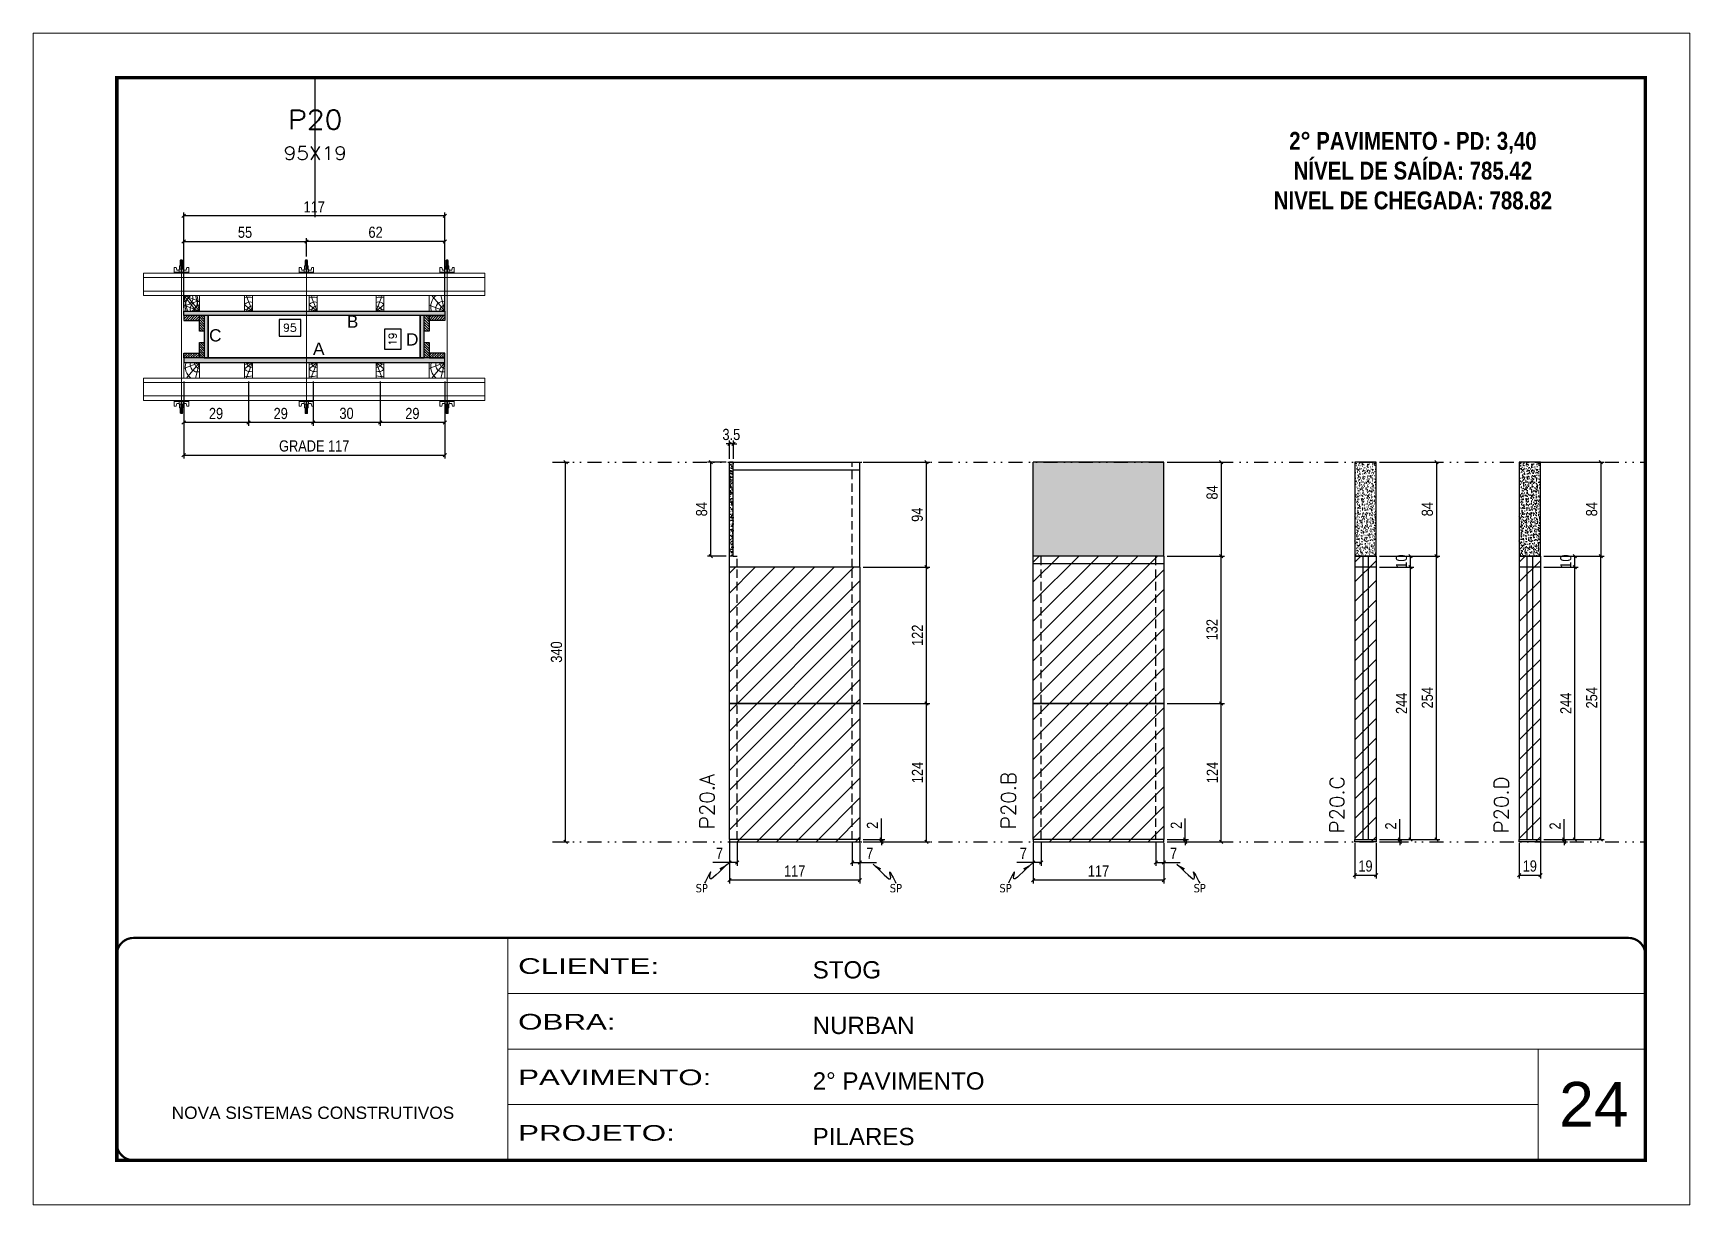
# Model space of a CAD drawing. Extents: x 2201 to 8455, y 252 to 7045.
# Drawn here: x 6970 to 8455, y 252 to 1302 of the extents above; entities that cross this region are included whole.
import ezdxf
from ezdxf.enums import TextEntityAlignment as Align

# ---------------------------------------------------------------- set-up
doc = ezdxf.new("R2010")
doc.units = 0
for name, pattern in [('CONTINUO', [0]), ('DASHED', [0.75, 0.5, -0.25]), ('DIVIDE2', [0.625, 0.25, -0.125, 0, -0.125, 0, -0.125]), ('HIDDEN', [0.375, 0.25, -0.125])]:
    doc.linetypes.add(name, pattern=pattern)
for name, color, linetype, lineweight in [('CARIMBO', 255, 'Continuous', 9), ('Folhas', 255, 'Continuous', 9), ('Hachura', 251, 'Continuous', 9), ('Madeira', 126, 'Continuous', 18), ('Perfil Metálico', 224, 'Continuous', 18), ('SARRAFO DE PRESSAO', 251, 'DASHED', 9), ('Texto Seção', 7, 'Continuous', 15)]:
    doc.layers.add(name, color=color, linetype=linetype, lineweight=lineweight)
for name, color, linetype in [('CHAPA', 1, 'Continuous'), ('COTA', 241, 'Continuous'), ('Cota Seção (2x)', 241, 'Continuous'), ('MEIO_PONT', 93, 'Continuous'), ('NOMENCLATURA', 7, 'Continuous'), ('Nível', 160, 'Continuous'), ('Painéis', 200, 'Continuous'), ('SARR_2.2x7', 40, 'Continuous'), ('SARRAFO', 251, 'Continuous'), ('Sarrafo de Pressão', 42, 'HIDDEN'), ('texto', 7, 'Continuous'), ('Texto de Titulo', 7, 'Continuous'), ('Texto Qtd Sarr', 242, 'Continuous'), ('TEXTO_GERAL', 7, 'Continuous')]:
    doc.layers.add(name, color=color, linetype=linetype)
doc.styles.add('ARIAL', font='arial.ttf')
doc.styles.add('COTA TECNICA', font='techl___.ttf', dxfattribs={"height": 10})
doc.styles.add('COTA TECNICA 2X', font='techl___.ttf', dxfattribs={"height": 10})
doc.styles.add('COTA TECNICA-50', font='techl___.ttf', dxfattribs={"height": 10})
doc.styles.add('REGUA-120', font='ROMANS.shx', dxfattribs={"height": 15})
doc.styles.add('ROMANC', font='techb___.ttf', dxfattribs={"height": 2.5})
doc.styles.add('ROMANS', font='romans.shx')
doc.styles.get("Standard").update_dxf_attribs({"font": 'arial.ttf'})
doc.styles.add('Tecnologia', font='')
doc.styles.get('Tecnologia').set_extended_font_data('Forgotten Futurist')
doc.dimstyles.new('COTA PAINEL-50', dxfattribs={"dimtxt": 10, "dimasz": 3, "dimexe": 3, "dimexo": 3, "dimgap": 3, "dimtad": 1, "dimdec": 1, "dimzin": 12, "dimdsep": 46, "dimtxsty": 'COTA TECNICA-50', "dimblk1": 'OBLIQUE', "dimblk2": 'OBLIQUE', "dimsah": 1, "dimcen": 0.9, "dimclrd": 4, "dimclre": 4, "dimclrt": 240, "dimadec": 1, "dimazin": 3, "dimtfac": 1, "dimtdec": 1, "dimtmove": 0, "dimatfit": 3, "dimfxl": 1, "dimtolj": 1, "dimtzin": 12, "dimarcsym": 0})
doc.dimstyles.new('PAINEL', dxfattribs={"dimtxt": 10, "dimasz": 3, "dimexe": 3, "dimexo": 3, "dimgap": 3, "dimtad": 1, "dimdec": 1, "dimzin": 12, "dimdsep": 46, "dimtxsty": 'COTA TECNICA', "dimblk1": 'OBLIQUE', "dimblk2": 'OBLIQUE', "dimsah": 1, "dimcen": 0.9, "dimclrd": 4, "dimclre": 4, "dimclrt": 240, "dimadec": 1, "dimazin": 3, "dimtfac": 1, "dimtdec": 1, "dimtmove": 0, "dimatfit": 3, "dimfxl": 1, "dimtolj": 1, "dimtzin": 12, "dimarcsym": 0})
doc.dimstyles.new('SECAO PILAR', dxfattribs={"dimtxt": 10, "dimasz": 3, "dimexe": 3, "dimexo": 3, "dimgap": 3, "dimtad": 1, "dimdec": 1, "dimlfac": 0.5, "dimzin": 12, "dimdsep": 46, "dimtxsty": 'COTA TECNICA 2X', "dimblk1": 'OBLIQUE', "dimblk2": 'OBLIQUE', "dimsah": 1, "dimcen": 0.9, "dimclrd": 256, "dimclre": 256, "dimclrt": 256, "dimadec": 1, "dimazin": 3, "dimtfac": 1, "dimtdec": 1, "dimtmove": 0, "dimatfit": 3, "dimfxl": 1, "dimtolj": 1, "dimtzin": 12, "dimarcsym": 0})
doc.dimstyles.new('SECÇÃO 2', dxfattribs={"dimtxt": 7, "dimasz": 6, "dimexe": 0.18, "dimexo": 2, "dimgap": -4, "dimtad": 3, "dimdec": 1, "dimlfac": 0.5, "dimzin": 12, "dimdsep": 46, "dimtxsty": 'ROMANS', "dimblk": 'ARCHTICK', "dimcen": 0.09, "dimse1": 1, "dimse2": 1, "dimsd1": 1, "dimsd2": 1, "dimclrd": 180, "dimclre": 5, "dimclrt": 1, "dimadec": 0, "dimazin": 3, "dimtfac": 1, "dimtdec": 1, "dimtofl": 0, "dimtmove": 0, "dimatfit": 3, "dimldrblk": 'ARCHTICK', "dimfxl": 1, "dimtolj": 1, "dimtzin": 0, "dimarcsym": 0})
doc.dimstyles.get("Standard").update_dxf_attribs({"dimtxt": 0.18, "dimasz": 0.18, "dimexe": 0.18, "dimexo": 0.0625, "dimgap": 0.09, "dimtad": 0, "dimtih": 1, "dimtoh": 1, "dimdec": 4, "dimzin": 0, "dimdsep": 46, "dimtxsty": 'Standard', "dimcen": 0.09, "dimadec": 0, "dimazin": 0, "dimtfac": 1, "dimtdec": 4, "dimtofl": 0, "dimtmove": 0, "dimatfit": 3, "dimfxl": 1, "dimtolj": 1, "dimtzin": 0, "dimarcsym": 0})
pattern_1 = [(45, (16607.7978, 23940.1051), (-1.12253202, 1.12253202), [])]
pattern_2 = [(45, (16462.7978, 23940.1051), (-1.12253202, 1.12253202), [])]

msp = doc.modelspace()

# ---------------------------------------------------------------- texts
at = {"layer": 'CARIMBO', "style": 'ARIAL'}
msp.add_text('24', height=40, dxfattribs=at).set_placement((8337.73, 321.93))
at = {"layer": 'NOMENCLATURA', "color": 2, "insert": (8206.61, 1239.93), "char_height": 16, "attachment_point": 2, "style": 'ROMANC'}
msp.add_mtext_dynamic_manual_height_columns('\\P2° PAVIMENTO - PD: 3,40\\PNÍVEL DE SAÍDA: 785.42\\PNIVEL DE CHEGADA: 788.82', width=328.3607, gutter_width=1, heights=[0], dxfattribs=at)
at = {"layer": 'texto', "color": 0, "char_height": 7.5, "attachment_point": 5}
for insert in [(7569.19, 535.52), (7743.21, 535.52), (7841.5, 535.52), (8015.52, 535.52)]:
    msp.add_mtext('{\\fTahoma|b0|i0|c0|p34;\\C4;SP}', dxfattribs=dict(at, insert=insert))
at = {"layer": 'Texto Seção', "char_height": 13, "width": 285.3299, "attachment_point": 7, "rotation": 90, "style": 'REGUA-120'}
for s, insert in [('P20.A', (7580.49, 588.45)), ('P20.B', (7850.65, 588.45)), ('\\pxt4;P20.C', (8145.14, 584.61)), ('\\pxt4;P20.D', (8292.43, 584.61))]:
    msp.add_mtext(s, dxfattribs=dict(at, insert=insert))
at = {"layer": 'TEXTO_GERAL', "style": 'ARIAL'}
for s, p in [('B', (7256.23, 1043.29)), ('C', (7133.14, 1030.97)), ('D', (7309.71, 1027.36)), ('A', (7225.89, 1019))]:
    msp.add_text(s, height=11, dxfattribs=at).set_placement(p, align=Align.MIDDLE_CENTER)

# ---------------------------------------------------------------- blocks, each defined once
blk = doc.blocks.new('9999999999')
at = {"color": 30, "linetype": 'CONTINUO'}
for p, q in [((98564.6, 34230.2), (98564.6, 34429.4)), ((98564.6, 34379.6), (99584, 34379.6)), ((98564.6, 34329.8), (99488, 34329.8)), ((99584, 34329.8), (99488, 34329.8)), ((99488, 34329.8), (99488, 34230.2)), ((98564.6, 34280), (99488, 34280))]:
    blk.add_line(p, q, dxfattribs=at)
at = {"color": 30, "linetype": 'CONTINUO', "const_width": 2}
blk.add_lwpolyline([(99584, 34230.2), (99584, 34414.4, 0.414214), (99569, 34429.4), (98229, 34429.4, 0.414214), (98214, 34414.4), (98214, 34245.2, 0.414214), (98229, 34230.2), (99584, 34230.2)], format="xyb", dxfattribs=at)
at = {"layer": 'Folhas'}
blk.add_lwpolyline([(98139, 34190.2), (99624, 34190.2), (99624, 35240.2), (98139, 35240.2)], close=True, dxfattribs=at)
at = {"layer": 'Folhas', "color": 30, "const_width": 3}
blk.add_lwpolyline([(98214, 34230.2), (99584, 34230.2), (99584, 35200.2), (98214, 35200.2)], close=True, dxfattribs=at)
at = {"color": 7, "linetype": 'Continuous', "ltscale": 5, "style": 'ARIAL'}
for s, height, p in [('STOG', 15.48, (98837.7, 34393.1)), ('NURBAN', 15.48, (98837.7, 34343.3)), ('2° PAVIMENTO', 15.483, (98837.7, 34293.5)), ('NOVA SISTEMAS CONSTRUTIVOS', 11.059, (98263.2, 34267.2)), ('PILARES', 15.48, (98837.7, 34243.7))]:
    blk.add_text(s, height=height, dxfattribs=at).set_placement(p)
at = {"layer": 'Folhas', "color": 7, "style": 'Tecnologia', "width": 1.5}
for s, p in [('CLIENTE:', (98573.7, 34397.2)), ('OBRA:', (98573.7, 34347.3)), ('PAVIMENTO:', (98573.7, 34297.5)), ('PROJETO:', (98573.7, 34247.7))]:
    blk.add_text(s, height=14, dxfattribs=at).set_placement(p)
blk = doc.blocks.new('titulo1')
at = {"layer": 'Defpoints', "color": 252, "linetype": 'HIDDEN', "ltscale": 2}
blk.add_line((0, 0), (0, 125), dxfattribs=at)
at = {"layer": 'Defpoints', "style": 'ROMANS', "oblique": 15}
blk.add_attdef('FOLHA', text='', height=10, dxfattribs=at).set_placement((0, 15.6), align=Align.MIDDLE_CENTER)
at = {"layer": 'Texto Qtd Sarr', "color": 3, "style": 'ROMANS', "oblique": 15}
for tag, height, p in [('TITULO', 17, (0, 71.4)), ('SEÇÃO', 12, (0, 41.5))]:
    blk.add_attdef(tag, text='', height=height, dxfattribs=at).set_placement(p, align=Align.MIDDLE_CENTER)
blk = doc.blocks.new('*D42')
at = {"layer": 'Cota Seção (2x)', "color": 180, "lineweight": -2, "transparency": 16777216}
for p, q in [((7209.8, 1045.3), (7190.4, 1045.3)), ((7190.4, 1045.3), (7190.4, 1030.3)), ((7209.8, 1030.3), (7209.8, 1045.3)), ((7190.4, 1030.3), (7209.8, 1030.3))]:
    blk.add_line(p, q, dxfattribs=at)
at = {"layer": 'Defpoints', "color": 0, "transparency": 16777216}
for p in [(7126.8, 1048.7), (7316.8, 1048.7), (7126.8, 1026.3)]:
    blk.add_point(p, dxfattribs=at)
at = {"layer": 'Cota Seção (2x)', "color": 1, "transparency": 16777216, "insert": (7200.1, 1037.8), "char_height": 7, "attachment_point": 5, "style": 'ROMANS'}
blk.add_mtext('\\A1;95', dxfattribs=at)
blk = doc.blocks.new('_ArchTick')
at = {"color": 0, "linetype": 'ByBlock', "const_width": 0.15}
blk.add_lwpolyline([(-0.5, -0.5), (0.5, 0.5)], dxfattribs=at)
blk = doc.blocks.new('_Oblique')
at = {"color": 0, "linetype": 'ByBlock', "lineweight": -2}
blk.add_line((-0.5, -0.5), (0.5, 0.5), dxfattribs=at)
blk = doc.blocks.new('*D43')
at = {"layer": 'Cota Seção (2x)', "lineweight": -2, "transparency": 16777216}
for p, q in [((7104.8, 1055.7), (7104.8, 1141)), ((7338.8, 1138), (7104.8, 1138)), ((7338.8, 1055.7), (7338.8, 1141))]:
    blk.add_line(p, q, dxfattribs=at)
at = {"layer": 'Defpoints', "color": 0, "transparency": 16777216}
for p in [(7104.8, 1138), (7104.8, 1052.7), (7338.8, 1052.7)]:
    blk.add_point(p, dxfattribs=at)
at = {"layer": 'Cota Seção (2x)', "lineweight": -2, "transparency": 16777216, "xscale": 3, "yscale": 3, "zscale": 3, "rotation": 180}
blk.add_blockref('_Oblique', (7104.8, 1138), dxfattribs=at)
at = {"layer": 'Cota Seção (2x)', "lineweight": -2, "transparency": 16777216, "xscale": 3, "yscale": 3, "zscale": 3}
blk.add_blockref('_Oblique', (7338.8, 1138), dxfattribs=at)
at = {"layer": 'Cota Seção (2x)', "transparency": 16777216, "insert": (7221.8, 1146.1), "char_height": 10, "attachment_point": 5, "style": 'COTA TECNICA 2X'}
blk.add_mtext('\\A1;117', dxfattribs=at)
blk = doc.blocks.new('*D44')
at = {"layer": 'Cota Seção (2x)', "lineweight": -2, "transparency": 16777216}
for p, q in [((7214.8, 1101.5), (7214.8, 1118.2)), ((7338.8, 1115.2), (7214.8, 1115.2)), ((7338.8, 1089.7), (7338.8, 1118.2))]:
    blk.add_line(p, q, dxfattribs=at)
at = {"layer": 'Defpoints', "color": 0, "transparency": 16777216}
for p in [(7214.8, 1115.2), (7214.8, 1098.5), (7338.8, 1086.7)]:
    blk.add_point(p, dxfattribs=at)
at = {"layer": 'Cota Seção (2x)', "lineweight": -2, "transparency": 16777216, "xscale": 3, "yscale": 3, "zscale": 3, "rotation": 180}
blk.add_blockref('_Oblique', (7214.8, 1115.2), dxfattribs=at)
at = {"layer": 'Cota Seção (2x)', "lineweight": -2, "transparency": 16777216, "xscale": 3, "yscale": 3, "zscale": 3}
blk.add_blockref('_Oblique', (7338.8, 1115.2), dxfattribs=at)
at = {"layer": 'Cota Seção (2x)', "transparency": 16777216, "insert": (7276.8, 1123.3), "char_height": 10, "attachment_point": 5, "style": 'COTA TECNICA 2X'}
blk.add_mtext('\\A1;62', dxfattribs=at)
blk = doc.blocks.new('*D45')
at = {"layer": 'Cota Seção (2x)', "lineweight": -2, "transparency": 16777216}
for p, q in [((7104.8, 1089.7), (7104.8, 1118.2)), ((7104.8, 1115.2), (7214.8, 1115.2)), ((7214.8, 1101.5), (7214.8, 1118.2))]:
    blk.add_line(p, q, dxfattribs=at)
at = {"layer": 'Defpoints', "color": 0, "transparency": 16777216}
for p in [(7214.8, 1115.2), (7104.8, 1086.7), (7214.8, 1098.5)]:
    blk.add_point(p, dxfattribs=at)
at = {"layer": 'Cota Seção (2x)', "lineweight": -2, "transparency": 16777216, "xscale": 3, "yscale": 3, "zscale": 3, "rotation": 180}
blk.add_blockref('_Oblique', (7104.8, 1115.2), dxfattribs=at)
at = {"layer": 'Cota Seção (2x)', "lineweight": -2, "transparency": 16777216, "xscale": 3, "yscale": 3, "zscale": 3}
blk.add_blockref('_Oblique', (7214.8, 1115.2), dxfattribs=at)
at = {"layer": 'Cota Seção (2x)', "transparency": 16777216, "insert": (7159.8, 1123.3), "char_height": 10, "attachment_point": 5, "style": 'COTA TECNICA 2X'}
blk.add_mtext('\\A1;55', dxfattribs=at)
blk = doc.blocks.new('*D46')
at = {"layer": 'Cota Seção (2x)', "color": 180, "lineweight": -2, "transparency": 16777216}
for p, q in [((7299.7, 1036.6), (7284.7, 1036.6)), ((7284.7, 1036.6), (7284.7, 1018.6)), ((7299.7, 1018.6), (7299.7, 1036.6)), ((7284.7, 1018.6), (7299.7, 1018.6))]:
    blk.add_line(p, q, dxfattribs=at)
at = {"layer": 'Defpoints', "color": 0, "transparency": 16777216}
for p in [(7316.8, 1048.7), (7303.7, 1010.7), (7316.8, 1010.7)]:
    blk.add_point(p, dxfattribs=at)
at = {"layer": 'Cota Seção (2x)', "color": 1, "transparency": 16777216, "insert": (7292.2, 1027.6), "char_height": 7, "attachment_point": 5, "rotation": 90, "style": 'ROMANS'}
blk.add_mtext('\\A1;19', dxfattribs=at)
blk = doc.blocks.new('C')
at = {"layer": 'Hachura', "color": 0}
for p, q in [((0, 3.22), (0, -3.22)), ((0.45, 3.22), (0, 3.22)), ((0.46, 3.16), (0, 3.16)), ((0.46, 3.05), (0, 3.05)), ((0.46, 2.88), (0, 2.88)), ((0, 2.75), (0, -1.16)), ((0.46, 2.65), (0, 2.65)), ((0.46, 2.23), (0, 2.23)), ((0.46, 1.51), (0, 1.51)), ((0.39, 0.49), (0.17, 0.49)), ((0.45, -3.23), (0.45, 3.22)), ((0.45, 3.22), (2.58, 3.22)), ((1.74, 0.97), (0.45, 0.97)), ((1.45, 0.1), (0.45, 0.1)), ((1.35, 1.94), (1.35, 0.96)), ((2.58, 2.39), (1.47, 2.09)), ((1.74, -0.97), (1.74, 0.97)), ((1.74, 0.97), (1.74, 0.84)), ((1.74, 0.97), (1.74, 0.84)), ((1.74, 0.84), (3.35, 0.84)), ((3.35, 0.45), (1.74, 0.45)), ((2.58, 3.22), (2.58, 2.39)), ((3.32, 0.84), (3.32, -0.84)), ((3.35, 0.84), (3.35, -0.84)), ((3.68, 0.45), (3.35, 0.45)), ((3.84, -0.52), (3.35, 0.45)), ((3.35, 0.06), (3.67, -0.57)), ((3.68, 0.45), (4.16, -0.52)), ((3.72, 0.5), (4.25, -0.57)), ((4.37, -0.55), (3.83, 0.53)), ((4.15, 0.45), (3.93, 0.45)), ((4.42, -0.52), (3.93, 0.45)), ((4.15, 0.45), (4.26, 0.45)), ((4.26, 0.45), (4.74, -0.52)), ((4.3, 0.5), (4.83, -0.57)), ((4.95, -0.55), (4.41, 0.53)), ((4.51, 0.45), (4.84, 0.45)), ((5, -0.52), (4.51, 0.45)), ((4.84, 0.45), (5.32, -0.52)), ((4.88, 0.5), (5.41, -0.57)), ((5.53, -0.55), (4.99, 0.53)), ((5.58, -0.52), (5.09, 0.45)), ((5.42, 0.45), (5.09, 0.45)), ((5.58, -0.52), (5.09, 0.45)), ((5.42, 0.45), (5.74, -0.19)), ((5.46, 0.5), (5.74, -0.07)), ((5.74, 0.19), (5.57, 0.53)), ((5.74, 0.32), (5.68, 0.45)), ((5.68, 0.45), (5.74, 0.45)), ((5.74, 0.45), (5.9, 0.29)), ((5.74, 0.45), (5.74, -0.52)), ((5.9, -0.36), (5.9, 0.29)), ((0.45, 0), (0, 0)), ((0.46, -1.52), (0, -1.52)), ((0.46, -2.23), (0, -2.23)), ((0.46, -2.65), (0, -2.65)), ((0.46, -2.88), (0, -2.88)), ((0.46, -3.05), (0, -3.05)), ((0.46, -3.16), (0, -3.16)), ((0, -3.22), (2.57, -3.22)), ((0.08, -0.48), (0.29, -0.48)), ((0.29, -0.48), (0.4, -0.48)), ((0.45, 0), (0.45, -0.97)), ((0.45, -0.16), (1.45, -0.16)), ((0.45, -0.65), (0.45, -0.32)), ((0.45, -3.23), (0.45, -0.65)), ((0.45, -0.97), (1.74, -0.97)), ((1.35, -1.94), (1.35, -0.97)), ((2.58, -2.39), (1.47, -2.1)), ((3.35, -0.32), (1.74, -0.32)), ((3.35, -0.84), (1.74, -0.84)), ((2.58, -3.23), (2.58, -2.39)), ((3.35, -0.07), (3.58, -0.52)), ((3.35, -0.52), (3.58, -0.52)), ((3.84, -0.52), (4.16, -0.52)), ((4.42, -0.52), (4.74, -0.52)), ((4.63, -0.52), (4.74, -0.52)), ((5, -0.52), (5.32, -0.52)), ((5.58, -0.52), (5.74, -0.52)), ((5.74, -0.52), (5.9, -0.36)), ((5.74, -0.52), (5.74, -0.52))]:
    blk.add_line(p, q, dxfattribs=at)
for centre, radius, start, end in [((1.52, 1.94), 0.161, 104.74356, 180), ((1.44, -0.03), 0.129, 272.69497, 87.30503), ((3.81, 0.39), 0.143, 25.56881, 154.43119), ((4.39, 0.39), 0.143, 25.56881, 154.43119), ((4.97, 0.39), 0.143, 25.56881, 154.43119), ((5.55, 0.39), 0.143, 25.56881, 154.43119), ((0.17, -0.37), 0.174, 221.74404, 317.85924), ((1.52, -1.94), 0.161, 180, 255.25644), ((3.71, -0.4), 0.174, 222.14076, 318.25596), ((4.29, -0.4), 0.174, 222.14076, 318.25596), ((4.87, -0.4), 0.174, 222.14076, 318.25596), ((5.45, -0.4), 0.174, 222.14076, 318.25596), ((5.61, -0.4), 0.174, 317.85924, 318.25596)]:
    blk.add_arc(centre, radius, start, end, dxfattribs=at)
blk = doc.blocks.new('PONTALETE')
at = {"layer": 'Madeira'}
for q in [(2.71, 7), (7, 5.76), (7, 1.74)]:
    blk.add_line((0, 0), q, dxfattribs=at)
blk.add_lwpolyline([(0, 0), (7, 0), (7, 7), (0, 7)], close=True, dxfattribs=at)
for centre, radius, start, end in [((2.04, 0.06), 6.23, 37.28179, 109.09128), ((1.09, 0.9), 3.19, 343.60304, 109.98471), ((-0.21, -0.78), 3.09, 14.63219, 86.0383)]:
    blk.add_arc(centre, radius, start, end, dxfattribs=at)
blk = doc.blocks.new('MEIO PONTALETE')
at = {"layer": 'Madeira'}
for q in [(2.71, 7), (3.5, 2.88), (3.5, 0.87)]:
    blk.add_line((0, 0), q, dxfattribs=at)
blk.add_lwpolyline([(0, 0), (3.5, 0), (3.5, 7), (0, 7)], close=True, dxfattribs=at)
for centre, radius, start, end in [((2.04, 0.06), 6.23, 76.44987, 109.09128), ((1.09, 0.9), 3.19, 40.90626, 109.98471), ((-0.21, -0.78), 3.09, 14.63219, 86.0383)]:
    blk.add_arc(centre, radius, start, end, dxfattribs=at)
blk = doc.blocks.new('*D577')
at = {"layer": 'Cota Seção (2x)', "lineweight": -2, "transparency": 16777216}
for p, q in [((7280.8, 989.7), (7280.8, 949.8)), ((7338.8, 989.7), (7338.8, 949.8)), ((7338.8, 952.8), (7280.8, 952.8))]:
    blk.add_line(p, q, dxfattribs=at)
at = {"layer": 'Defpoints', "color": 0, "transparency": 16777216}
for p in [(7280.8, 992.7), (7338.8, 992.7), (7280.8, 952.8)]:
    blk.add_point(p, dxfattribs=at)
at = {"layer": 'Cota Seção (2x)', "lineweight": -2, "transparency": 16777216, "xscale": 3, "yscale": 3, "zscale": 3, "rotation": 180}
blk.add_blockref('_Oblique', (7280.8, 952.8), dxfattribs=at)
at = {"layer": 'Cota Seção (2x)', "lineweight": -2, "transparency": 16777216, "xscale": 3, "yscale": 3, "zscale": 3}
blk.add_blockref('_Oblique', (7338.8, 952.8), dxfattribs=at)
at = {"layer": 'Cota Seção (2x)', "transparency": 16777216, "insert": (7309.8, 960.9), "char_height": 10, "attachment_point": 5, "style": 'COTA TECNICA 2X'}
blk.add_mtext('\\A1;29', dxfattribs=at)
blk = doc.blocks.new('*D578')
at = {"layer": 'Cota Seção (2x)', "lineweight": -2, "transparency": 16777216}
for p, q in [((7220.8, 989.7), (7220.8, 949.8)), ((7280.8, 989.7), (7280.8, 949.8)), ((7280.8, 952.8), (7220.8, 952.8))]:
    blk.add_line(p, q, dxfattribs=at)
at = {"layer": 'Defpoints', "color": 0, "transparency": 16777216}
for p in [(7220.8, 992.7), (7280.8, 992.7), (7220.8, 952.8)]:
    blk.add_point(p, dxfattribs=at)
at = {"layer": 'Cota Seção (2x)', "lineweight": -2, "transparency": 16777216, "xscale": 3, "yscale": 3, "zscale": 3, "rotation": 180}
blk.add_blockref('_Oblique', (7220.8, 952.8), dxfattribs=at)
at = {"layer": 'Cota Seção (2x)', "lineweight": -2, "transparency": 16777216, "xscale": 3, "yscale": 3, "zscale": 3}
blk.add_blockref('_Oblique', (7280.8, 952.8), dxfattribs=at)
at = {"layer": 'Cota Seção (2x)', "transparency": 16777216, "insert": (7250.8, 961), "char_height": 10, "attachment_point": 5, "style": 'COTA TECNICA 2X'}
blk.add_mtext('\\A1;30', dxfattribs=at)
blk = doc.blocks.new('*D579')
at = {"layer": 'Cota Seção (2x)', "lineweight": -2, "transparency": 16777216}
for p, q in [((7162.8, 989.7), (7162.8, 949.8)), ((7220.8, 989.7), (7220.8, 949.8)), ((7220.8, 952.8), (7162.8, 952.8))]:
    blk.add_line(p, q, dxfattribs=at)
at = {"layer": 'Defpoints', "color": 0, "transparency": 16777216}
for p in [(7162.8, 992.7), (7220.8, 992.7), (7162.8, 952.8)]:
    blk.add_point(p, dxfattribs=at)
at = {"layer": 'Cota Seção (2x)', "lineweight": -2, "transparency": 16777216, "xscale": 3, "yscale": 3, "zscale": 3, "rotation": 180}
blk.add_blockref('_Oblique', (7162.8, 952.8), dxfattribs=at)
at = {"layer": 'Cota Seção (2x)', "lineweight": -2, "transparency": 16777216, "xscale": 3, "yscale": 3, "zscale": 3}
blk.add_blockref('_Oblique', (7220.8, 952.8), dxfattribs=at)
at = {"layer": 'Cota Seção (2x)', "transparency": 16777216, "insert": (7191.8, 960.9), "char_height": 10, "attachment_point": 5, "style": 'COTA TECNICA 2X'}
blk.add_mtext('\\A1;29', dxfattribs=at)
blk = doc.blocks.new('*D580')
at = {"layer": 'Cota Seção (2x)', "lineweight": -2, "transparency": 16777216}
for p, q in [((7104.8, 989.7), (7104.8, 949.8)), ((7162.8, 989.7), (7162.8, 949.8)), ((7162.8, 952.8), (7104.8, 952.8))]:
    blk.add_line(p, q, dxfattribs=at)
at = {"layer": 'Defpoints', "color": 0, "transparency": 16777216}
for p in [(7104.8, 992.7), (7162.8, 992.7), (7104.8, 952.8)]:
    blk.add_point(p, dxfattribs=at)
at = {"layer": 'Cota Seção (2x)', "lineweight": -2, "transparency": 16777216, "xscale": 3, "yscale": 3, "zscale": 3, "rotation": 180}
blk.add_blockref('_Oblique', (7104.8, 952.8), dxfattribs=at)
at = {"layer": 'Cota Seção (2x)', "lineweight": -2, "transparency": 16777216, "xscale": 3, "yscale": 3, "zscale": 3}
blk.add_blockref('_Oblique', (7162.8, 952.8), dxfattribs=at)
at = {"layer": 'Cota Seção (2x)', "transparency": 16777216, "insert": (7133.8, 960.9), "char_height": 10, "attachment_point": 5, "style": 'COTA TECNICA 2X'}
blk.add_mtext('\\A1;29', dxfattribs=at)
blk = doc.blocks.new('*D581')
at = {"layer": 'Cota Seção (2x)', "lineweight": -2, "transparency": 16777216}
for p, q in [((7104.8, 989.7), (7104.8, 920.7)), ((7338.8, 989.7), (7338.8, 920.7)), ((7104.8, 923.7), (7338.8, 923.7))]:
    blk.add_line(p, q, dxfattribs=at)
at = {"layer": 'Defpoints', "color": 0, "transparency": 16777216}
for p in [(7104.8, 992.7), (7338.8, 992.7), (7338.8, 923.7)]:
    blk.add_point(p, dxfattribs=at)
at = {"layer": 'Cota Seção (2x)', "lineweight": -2, "transparency": 16777216, "xscale": 3, "yscale": 3, "zscale": 3, "rotation": 180}
blk.add_blockref('_Oblique', (7104.8, 923.7), dxfattribs=at)
at = {"layer": 'Cota Seção (2x)', "lineweight": -2, "transparency": 16777216, "xscale": 3, "yscale": 3, "zscale": 3}
blk.add_blockref('_Oblique', (7338.8, 923.7), dxfattribs=at)
at = {"layer": 'Cota Seção (2x)', "transparency": 16777216, "insert": (7221.8, 931.8), "char_height": 10, "attachment_point": 5, "style": 'COTA TECNICA 2X'}
blk.add_mtext('\\A1;GRADE 117', dxfattribs=at)
blk = doc.blocks.new('*D582')
at = {"layer": 'COTA', "color": 4, "lineweight": -2, "transparency": 16777216}
for p, q in [((7438.3, 917.2), (7450.2, 917.2)), ((7447.2, 577.2), (7447.2, 917.2)), ((7438.3, 577.2), (7450.2, 577.2))]:
    blk.add_line(p, q, dxfattribs=at)
at = {"layer": 'Defpoints', "color": 0, "transparency": 16777216}
for p in [(7435.3, 917.2), (7447.2, 917.2), (7435.3, 577.2)]:
    blk.add_point(p, dxfattribs=at)
at = {"layer": 'COTA', "color": 4, "lineweight": -2, "transparency": 16777216, "xscale": 3, "yscale": 3, "zscale": 3}
for p, rotation in [((7447.2, 917.2), 90), ((7447.2, 577.2), 270)]:
    blk.add_blockref('_Oblique', p, dxfattribs=dict(at, rotation=rotation))
at = {"layer": 'COTA', "color": 240, "transparency": 16777216, "insert": (7439, 747.2), "char_height": 10, "attachment_point": 5, "rotation": 90, "style": 'COTA TECNICA-50'}
blk.add_mtext('\\A1;340', dxfattribs=at)
blk = doc.blocks.new('*D47')
at = {"layer": 'COTA', "color": 4, "lineweight": -2, "transparency": 16777216}
for p, q in [((7594, 576.2), (7594, 539.8)), ((7711, 576.2), (7711, 539.8)), ((7711, 542.8), (7594, 542.8))]:
    blk.add_line(p, q, dxfattribs=at)
at = {"layer": 'Defpoints', "color": 0, "transparency": 16777216}
for p in [(7594, 579.2), (7711, 579.2), (7594, 542.8)]:
    blk.add_point(p, dxfattribs=at)
at = {"layer": 'COTA', "color": 4, "lineweight": -2, "transparency": 16777216, "xscale": 3, "yscale": 3, "zscale": 3, "rotation": 180}
blk.add_blockref('_Oblique', (7594, 542.8), dxfattribs=at)
at = {"layer": 'COTA', "color": 4, "lineweight": -2, "transparency": 16777216, "xscale": 3, "yscale": 3, "zscale": 3}
blk.add_blockref('_Oblique', (7711, 542.8), dxfattribs=at)
at = {"layer": 'COTA', "color": 240, "transparency": 16777216, "insert": (7652.5, 550.9), "char_height": 10, "attachment_point": 5, "style": 'COTA TECNICA'}
blk.add_mtext('\\A1;117', dxfattribs=at)
blk = doc.blocks.new('*D48')
at = {"layer": 'COTA', "color": 4, "lineweight": -2, "transparency": 16777216}
for p, q in [((7704, 576.2), (7704, 555.7)), ((7711, 574.2), (7711, 555.7)), ((7704, 558.7), (7711, 558.7)), ((7711, 558.7), (7725.7, 558.7))]:
    blk.add_line(p, q, dxfattribs=at)
at = {"layer": 'Defpoints', "color": 0, "transparency": 16777216}
for p in [(7704, 579.2), (7711, 577.2), (7711, 558.7)]:
    blk.add_point(p, dxfattribs=at)
at = {"layer": 'COTA', "color": 4, "lineweight": -2, "transparency": 16777216, "xscale": 3, "yscale": 3, "zscale": 3, "rotation": 180}
blk.add_blockref('_Oblique', (7704, 558.7), dxfattribs=at)
at = {"layer": 'COTA', "color": 4, "lineweight": -2, "transparency": 16777216, "xscale": 3, "yscale": 3, "zscale": 3}
blk.add_blockref('_Oblique', (7711, 558.7), dxfattribs=at)
at = {"layer": 'COTA', "color": 240, "transparency": 16777216, "insert": (7719.8, 566.8), "char_height": 10, "attachment_point": 5, "style": 'COTA TECNICA-50'}
blk.add_mtext('\\A1;7', dxfattribs=at)
blk = doc.blocks.new('*D49')
at = {"layer": 'COTA', "color": 4, "lineweight": -2, "transparency": 16777216}
for p, q in [((7594, 574.2), (7594, 555.7)), ((7601, 576.2), (7601, 555.7)), ((7594, 558.7), (7579.2, 558.7)), ((7601, 558.7), (7594, 558.7))]:
    blk.add_line(p, q, dxfattribs=at)
at = {"layer": 'Defpoints', "color": 0, "transparency": 16777216}
for p in [(7601, 579.2), (7594, 577.2), (7594, 558.7)]:
    blk.add_point(p, dxfattribs=at)
at = {"layer": 'COTA', "color": 4, "lineweight": -2, "transparency": 16777216, "xscale": 3, "yscale": 3, "zscale": 3, "rotation": 180}
blk.add_blockref('_Oblique', (7594, 558.7), dxfattribs=at)
at = {"layer": 'COTA', "color": 4, "lineweight": -2, "transparency": 16777216, "xscale": 3, "yscale": 3, "zscale": 3}
blk.add_blockref('_Oblique', (7601, 558.7), dxfattribs=at)
at = {"layer": 'COTA', "color": 240, "transparency": 16777216, "insert": (7585.1, 566.8), "char_height": 10, "attachment_point": 5, "style": 'COTA TECNICA-50'}
blk.add_mtext('\\A1;7', dxfattribs=at)
blk = doc.blocks.new('*D50')
at = {"layer": 'COTA', "color": 4, "linetype": 'ByBlock', "lineweight": -2, "transparency": 16777216}
for p, q in [((7714, 701.2), (7773.5, 701.2)), ((7770.5, 577.2), (7770.5, 701.2)), ((7714, 577.2), (7773.5, 577.2))]:
    blk.add_line(p, q, dxfattribs=at)
at = {"layer": 'Defpoints', "color": 0, "linetype": 'ByBlock', "transparency": 16777216}
for p in [(7711, 701.2), (7770.5, 701.2), (7711, 577.2)]:
    blk.add_point(p, dxfattribs=at)
at = {"layer": 'COTA', "color": 4, "linetype": 'ByBlock', "lineweight": -2, "transparency": 16777216, "xscale": 3, "yscale": 3, "zscale": 3}
for p, rotation in [((7770.5, 701.2), 90), ((7770.5, 577.2), 270)]:
    blk.add_blockref('_Oblique', p, dxfattribs=dict(at, rotation=rotation))
at = {"layer": 'COTA', "color": 240, "linetype": 'ByBlock', "transparency": 16777216, "insert": (7762.5, 639.2), "char_height": 10, "attachment_point": 5, "rotation": 90, "style": 'COTA TECNICA'}
blk.add_mtext('\\A1;124', dxfattribs=at)
blk = doc.blocks.new('*D51')
at = {"layer": 'COTA', "color": 4, "lineweight": -2, "transparency": 16777216}
for p, q in [((7730.2, 579.2), (7730.2, 598)), ((7714, 579.2), (7733.2, 579.2)), ((7730.2, 577.2), (7730.2, 579.2)), ((7714, 577.2), (7733.2, 577.2)), ((7730.2, 577.2), (7730.2, 574.2))]:
    blk.add_line(p, q, dxfattribs=at)
at = {"layer": 'Defpoints', "color": 0, "transparency": 16777216}
for p in [(7711, 579.2), (7711, 577.2), (7730.2, 577.2)]:
    blk.add_point(p, dxfattribs=at)
at = {"layer": 'COTA', "color": 4, "lineweight": -2, "transparency": 16777216, "xscale": 3, "yscale": 3, "zscale": 3}
for p, rotation in [((7730.2, 579.2), 270), ((7730.2, 577.2), 90)]:
    blk.add_blockref('_Oblique', p, dxfattribs=dict(at, rotation=rotation))
at = {"layer": 'COTA', "color": 240, "transparency": 16777216, "insert": (7722.2, 591.9), "char_height": 10, "attachment_point": 5, "rotation": 90, "style": 'COTA TECNICA-50'}
blk.add_mtext('\\A1;2', dxfattribs=at)
blk = doc.blocks.new('*D52')
at = {"layer": 'COTA', "color": 4, "linetype": 'ByBlock', "lineweight": -2, "transparency": 16777216}
for p, q in [((7714, 701.2), (7773.5, 701.2)), ((7770.5, 577.2), (7770.5, 701.2)), ((7714, 577.2), (7773.5, 577.2))]:
    blk.add_line(p, q, dxfattribs=at)
at = {"layer": 'Defpoints', "color": 0, "linetype": 'ByBlock', "transparency": 16777216}
for p in [(7711, 701.2), (7770.5, 701.2), (7711, 577.2)]:
    blk.add_point(p, dxfattribs=at)
at = {"layer": 'COTA', "color": 4, "linetype": 'ByBlock', "lineweight": -2, "transparency": 16777216, "xscale": 3, "yscale": 3, "zscale": 3}
for p, rotation in [((7770.5, 701.2), 90), ((7770.5, 577.2), 270)]:
    blk.add_blockref('_Oblique', p, dxfattribs=dict(at, rotation=rotation))
at = {"layer": 'COTA', "color": 240, "linetype": 'ByBlock', "transparency": 16777216, "insert": (7762.5, 639.2), "char_height": 10, "attachment_point": 5, "rotation": 90, "style": 'COTA TECNICA'}
blk.add_mtext('\\A1;124', dxfattribs=at)
blk = doc.blocks.new('*D12')
at = {"layer": 'COTA', "color": 4, "lineweight": -2, "transparency": 16777216}
for p, q in [((8154.6, 576.2), (8154.6, 544.3)), ((8173.6, 576.2), (8173.6, 544.3)), ((8154.6, 547.3), (8173.6, 547.3))]:
    blk.add_line(p, q, dxfattribs=at)
at = {"layer": 'Defpoints', "color": 0, "transparency": 16777216}
for p in [(8154.6, 579.2), (8173.6, 579.2), (8173.6, 547.3)]:
    blk.add_point(p, dxfattribs=at)
at = {"layer": 'COTA', "color": 4, "lineweight": -2, "transparency": 16777216, "xscale": 3, "yscale": 3, "zscale": 3, "rotation": 180}
blk.add_blockref('_Oblique', (8154.6, 547.3), dxfattribs=at)
at = {"layer": 'COTA', "color": 4, "lineweight": -2, "transparency": 16777216, "xscale": 3, "yscale": 3, "zscale": 3}
blk.add_blockref('_Oblique', (8173.6, 547.3), dxfattribs=at)
at = {"layer": 'COTA', "color": 240, "transparency": 16777216, "insert": (8164.1, 555.4), "char_height": 10, "attachment_point": 5, "style": 'COTA TECNICA'}
blk.add_mtext('\\A1;19', dxfattribs=at)
blk = doc.blocks.new('*D13')
at = {"layer": 'COTA', "color": 4, "lineweight": -2, "transparency": 16777216}
for p, q in [((8194.8, 579.2), (8194.8, 597.3)), ((8176.6, 579.2), (8197.8, 579.2)), ((8194.8, 577.2), (8194.8, 579.2)), ((8176.6, 577.2), (8197.8, 577.2)), ((8194.8, 577.2), (8194.8, 574.2))]:
    blk.add_line(p, q, dxfattribs=at)
at = {"layer": 'Defpoints', "color": 0, "transparency": 16777216}
for p in [(8173.6, 579.2), (8194.8, 579.2), (8173.6, 577.2)]:
    blk.add_point(p, dxfattribs=at)
at = {"layer": 'COTA', "color": 4, "lineweight": -2, "transparency": 16777216, "xscale": 3, "yscale": 3, "zscale": 3}
for p, rotation in [((8194.8, 579.2), 270), ((8194.8, 577.2), 90)]:
    blk.add_blockref('_Oblique', p, dxfattribs=dict(at, rotation=rotation))
at = {"layer": 'COTA', "color": 240, "transparency": 16777216, "insert": (8186.8, 591.3), "char_height": 10, "attachment_point": 5, "rotation": 90, "style": 'COTA TECNICA-50'}
blk.add_mtext('\\A1;2', dxfattribs=at)
blk = doc.blocks.new('*D555')
at = {"layer": 'COTA', "color": 4, "linetype": 'ByBlock', "lineweight": -2, "transparency": 16777216}
for p, q in [((8176.6, 917.2), (8230.7, 917.2)), ((8227.7, 917.2), (8227.7, 833.2)), ((8176.6, 833.2), (8230.7, 833.2))]:
    blk.add_line(p, q, dxfattribs=at)
at = {"layer": 'Defpoints', "color": 0, "linetype": 'ByBlock', "transparency": 16777216}
for p in [(8173.6, 917.2), (8173.6, 833.2), (8227.7, 833.2)]:
    blk.add_point(p, dxfattribs=at)
at = {"layer": 'COTA', "color": 4, "linetype": 'ByBlock', "lineweight": -2, "transparency": 16777216, "xscale": 3, "yscale": 3, "zscale": 3}
for p, rotation in [((8227.7, 917.2), 90), ((8227.7, 833.2), 270)]:
    blk.add_blockref('_Oblique', p, dxfattribs=dict(at, rotation=rotation))
at = {"layer": 'COTA', "color": 240, "linetype": 'ByBlock', "transparency": 16777216, "insert": (8219.6, 875.2), "char_height": 10, "attachment_point": 5, "rotation": 90, "style": 'COTA TECNICA'}
blk.add_mtext('\\A1;84', dxfattribs=at)
blk = doc.blocks.new('*D14')
at = {"layer": 'COTA', "color": 4, "lineweight": -2, "transparency": 16777216}
for p, q in [((8176.6, 833.2), (8207.5, 833.2)), ((8204.5, 823.2), (8204.5, 833.2)), ((8176.6, 823.2), (8207.5, 823.2))]:
    blk.add_line(p, q, dxfattribs=at)
at = {"layer": 'Defpoints', "color": 0, "transparency": 16777216}
for p in [(8173.6, 833.2), (8204.5, 833.2), (8173.6, 823.2)]:
    blk.add_point(p, dxfattribs=at)
at = {"layer": 'COTA', "color": 4, "lineweight": -2, "transparency": 16777216, "xscale": 3, "yscale": 3, "zscale": 3}
for p, rotation in [((8204.5, 833.2), 90), ((8204.5, 823.2), 270)]:
    blk.add_blockref('_Oblique', p, dxfattribs=dict(at, rotation=rotation))
at = {"layer": 'COTA', "color": 240, "transparency": 16777216, "insert": (8196.4, 828.2), "char_height": 10, "attachment_point": 5, "rotation": 90, "style": 'COTA TECNICA-50'}
blk.add_mtext('\\A1;10', dxfattribs=at)
blk = doc.blocks.new('*D556')
at = {"layer": 'COTA', "color": 4, "lineweight": -2, "transparency": 16777216}
for p, q in [((8176.6, 823.2), (8207.5, 823.2)), ((8204.5, 579.2), (8204.5, 823.2)), ((8176.6, 579.2), (8207.5, 579.2))]:
    blk.add_line(p, q, dxfattribs=at)
at = {"layer": 'Defpoints', "color": 0, "transparency": 16777216}
for p in [(8173.6, 823.2), (8204.5, 823.2), (8173.6, 579.2)]:
    blk.add_point(p, dxfattribs=at)
at = {"layer": 'COTA', "color": 4, "lineweight": -2, "transparency": 16777216, "xscale": 3, "yscale": 3, "zscale": 3}
for p, rotation in [((8204.5, 823.2), 90), ((8204.5, 579.2), 270)]:
    blk.add_blockref('_Oblique', p, dxfattribs=dict(at, rotation=rotation))
at = {"layer": 'COTA', "color": 240, "transparency": 16777216, "insert": (8196.4, 701.2), "char_height": 10, "attachment_point": 5, "rotation": 90, "style": 'COTA TECNICA'}
blk.add_mtext('\\A1;244', dxfattribs=at)
blk = doc.blocks.new('*D15')
at = {"layer": 'COTA', "color": 4, "lineweight": -2, "transparency": 16777216}
for p, q in [((7866.3, 576.2), (7866.3, 539.8)), ((7983.3, 576.2), (7983.3, 539.8)), ((7983.3, 542.8), (7866.3, 542.8))]:
    blk.add_line(p, q, dxfattribs=at)
at = {"layer": 'Defpoints', "color": 0, "transparency": 16777216}
for p in [(7866.3, 579.2), (7983.3, 579.2), (7866.3, 542.8)]:
    blk.add_point(p, dxfattribs=at)
at = {"layer": 'COTA', "color": 4, "lineweight": -2, "transparency": 16777216, "xscale": 3, "yscale": 3, "zscale": 3, "rotation": 180}
blk.add_blockref('_Oblique', (7866.3, 542.8), dxfattribs=at)
at = {"layer": 'COTA', "color": 4, "lineweight": -2, "transparency": 16777216, "xscale": 3, "yscale": 3, "zscale": 3}
blk.add_blockref('_Oblique', (7983.3, 542.8), dxfattribs=at)
at = {"layer": 'COTA', "color": 240, "transparency": 16777216, "insert": (7924.8, 550.9), "char_height": 10, "attachment_point": 5, "style": 'COTA TECNICA'}
blk.add_mtext('\\A1;117', dxfattribs=at)
blk = doc.blocks.new('*D16')
at = {"layer": 'COTA', "color": 4, "lineweight": -2, "transparency": 16777216}
for p, q in [((7976.3, 576.2), (7976.3, 555.7)), ((7983.3, 574.2), (7983.3, 555.7)), ((7976.3, 558.7), (7983.3, 558.7)), ((7983.3, 558.7), (7998, 558.7))]:
    blk.add_line(p, q, dxfattribs=at)
at = {"layer": 'Defpoints', "color": 0, "transparency": 16777216}
for p in [(7976.3, 579.2), (7983.3, 577.2), (7983.3, 558.7)]:
    blk.add_point(p, dxfattribs=at)
at = {"layer": 'COTA', "color": 4, "lineweight": -2, "transparency": 16777216, "xscale": 3, "yscale": 3, "zscale": 3, "rotation": 180}
blk.add_blockref('_Oblique', (7976.3, 558.7), dxfattribs=at)
at = {"layer": 'COTA', "color": 4, "lineweight": -2, "transparency": 16777216, "xscale": 3, "yscale": 3, "zscale": 3}
blk.add_blockref('_Oblique', (7983.3, 558.7), dxfattribs=at)
at = {"layer": 'COTA', "color": 240, "transparency": 16777216, "insert": (7992.1, 566.8), "char_height": 10, "attachment_point": 5, "style": 'COTA TECNICA-50'}
blk.add_mtext('\\A1;7', dxfattribs=at)
blk = doc.blocks.new('*D17')
at = {"layer": 'COTA', "color": 4, "lineweight": -2, "transparency": 16777216}
for p, q in [((7866.3, 574.2), (7866.3, 555.7)), ((7873.3, 576.2), (7873.3, 555.7)), ((7866.3, 558.7), (7851.5, 558.7)), ((7873.3, 558.7), (7866.3, 558.7))]:
    blk.add_line(p, q, dxfattribs=at)
at = {"layer": 'Defpoints', "color": 0, "transparency": 16777216}
for p in [(7873.3, 579.2), (7866.3, 577.2), (7866.3, 558.7)]:
    blk.add_point(p, dxfattribs=at)
at = {"layer": 'COTA', "color": 4, "lineweight": -2, "transparency": 16777216, "xscale": 3, "yscale": 3, "zscale": 3, "rotation": 180}
blk.add_blockref('_Oblique', (7866.3, 558.7), dxfattribs=at)
at = {"layer": 'COTA', "color": 4, "lineweight": -2, "transparency": 16777216, "xscale": 3, "yscale": 3, "zscale": 3}
blk.add_blockref('_Oblique', (7873.3, 558.7), dxfattribs=at)
at = {"layer": 'COTA', "color": 240, "transparency": 16777216, "insert": (7857.4, 566.8), "char_height": 10, "attachment_point": 5, "style": 'COTA TECNICA-50'}
blk.add_mtext('\\A1;7', dxfattribs=at)
blk = doc.blocks.new('*D18')
at = {"layer": 'COTA', "color": 4, "linetype": 'ByBlock', "lineweight": -2, "transparency": 16777216}
for p, q in [((7986.3, 701.2), (8037.8, 701.2)), ((8034.8, 577.2), (8034.8, 701.2)), ((7986.3, 577.2), (8037.8, 577.2))]:
    blk.add_line(p, q, dxfattribs=at)
at = {"layer": 'Defpoints', "color": 0, "linetype": 'ByBlock', "transparency": 16777216}
for p in [(7983.3, 701.2), (8034.8, 701.2), (7983.3, 577.2)]:
    blk.add_point(p, dxfattribs=at)
at = {"layer": 'COTA', "color": 4, "linetype": 'ByBlock', "lineweight": -2, "transparency": 16777216, "xscale": 3, "yscale": 3, "zscale": 3}
for p, rotation in [((8034.8, 701.2), 90), ((8034.8, 577.2), 270)]:
    blk.add_blockref('_Oblique', p, dxfattribs=dict(at, rotation=rotation))
at = {"layer": 'COTA', "color": 240, "linetype": 'ByBlock', "transparency": 16777216, "insert": (8026.8, 639.2), "char_height": 10, "attachment_point": 5, "rotation": 90, "style": 'COTA TECNICA'}
blk.add_mtext('\\A1;124', dxfattribs=at)
blk = doc.blocks.new('*D19')
at = {"layer": 'COTA', "color": 4, "lineweight": -2, "transparency": 16777216}
for p, q in [((8002.5, 579.2), (8002.5, 598)), ((7986.3, 579.2), (8005.5, 579.2)), ((8002.5, 577.2), (8002.5, 579.2)), ((7986.3, 577.2), (8005.5, 577.2)), ((8002.5, 577.2), (8002.5, 574.2))]:
    blk.add_line(p, q, dxfattribs=at)
at = {"layer": 'Defpoints', "color": 0, "transparency": 16777216}
for p in [(7983.3, 579.2), (7983.3, 577.2), (8002.5, 577.2)]:
    blk.add_point(p, dxfattribs=at)
at = {"layer": 'COTA', "color": 4, "lineweight": -2, "transparency": 16777216, "xscale": 3, "yscale": 3, "zscale": 3}
for p, rotation in [((8002.5, 579.2), 270), ((8002.5, 577.2), 90)]:
    blk.add_blockref('_Oblique', p, dxfattribs=dict(at, rotation=rotation))
at = {"layer": 'COTA', "color": 240, "transparency": 16777216, "insert": (7994.5, 591.9), "char_height": 10, "attachment_point": 5, "rotation": 90, "style": 'COTA TECNICA-50'}
blk.add_mtext('\\A1;2', dxfattribs=at)
blk = doc.blocks.new('*D20')
at = {"layer": 'COTA', "color": 4, "linetype": 'ByBlock', "lineweight": -2, "transparency": 16777216}
for p, q in [((7986.3, 701.2), (8037.8, 701.2)), ((8034.8, 577.2), (8034.8, 701.2)), ((7986.3, 577.2), (8037.8, 577.2))]:
    blk.add_line(p, q, dxfattribs=at)
at = {"layer": 'Defpoints', "color": 0, "linetype": 'ByBlock', "transparency": 16777216}
for p in [(7983.3, 701.2), (8034.8, 701.2), (7983.3, 577.2)]:
    blk.add_point(p, dxfattribs=at)
at = {"layer": 'COTA', "color": 4, "linetype": 'ByBlock', "lineweight": -2, "transparency": 16777216, "xscale": 3, "yscale": 3, "zscale": 3}
for p, rotation in [((8034.8, 701.2), 90), ((8034.8, 577.2), 270)]:
    blk.add_blockref('_Oblique', p, dxfattribs=dict(at, rotation=rotation))
at = {"layer": 'COTA', "color": 240, "linetype": 'ByBlock', "transparency": 16777216, "insert": (8026.8, 639.2), "char_height": 10, "attachment_point": 5, "rotation": 90, "style": 'COTA TECNICA'}
blk.add_mtext('\\A1;124', dxfattribs=at)
blk = doc.blocks.new('*D21')
at = {"layer": 'COTA', "color": 4, "lineweight": -2, "transparency": 16777216}
for p, q in [((7986.3, 833.2), (8037.8, 833.2)), ((8034.8, 701.2), (8034.8, 833.2)), ((7986.3, 701.2), (8037.8, 701.2))]:
    blk.add_line(p, q, dxfattribs=at)
at = {"layer": 'Defpoints', "color": 0, "transparency": 16777216}
for p in [(7983.3, 833.2), (8034.8, 833.2), (7983.3, 701.2)]:
    blk.add_point(p, dxfattribs=at)
at = {"layer": 'COTA', "color": 4, "lineweight": -2, "transparency": 16777216, "xscale": 3, "yscale": 3, "zscale": 3}
for p, rotation in [((8034.8, 833.2), 90), ((8034.8, 701.2), 270)]:
    blk.add_blockref('_Oblique', p, dxfattribs=dict(at, rotation=rotation))
at = {"layer": 'COTA', "color": 240, "transparency": 16777216, "insert": (8026.6, 767.2), "char_height": 10, "attachment_point": 5, "rotation": 90, "style": 'COTA TECNICA-50'}
blk.add_mtext('\\A1;132', dxfattribs=at)
blk = doc.blocks.new('*D22')
at = {"layer": 'COTA', "color": 4, "lineweight": -2, "transparency": 16777216}
for p, q in [((7986.3, 917.2), (8037.8, 917.2)), ((8034.8, 917.2), (8034.8, 833.2)), ((7986.3, 833.2), (8037.8, 833.2))]:
    blk.add_line(p, q, dxfattribs=at)
at = {"layer": 'Defpoints', "color": 0, "transparency": 16777216}
for p in [(7983.3, 917.2), (7983.3, 833.2), (8034.8, 833.2)]:
    blk.add_point(p, dxfattribs=at)
at = {"layer": 'COTA', "color": 4, "lineweight": -2, "transparency": 16777216, "xscale": 3, "yscale": 3, "zscale": 3}
for p, rotation in [((8034.8, 917.2), 90), ((8034.8, 833.2), 270)]:
    blk.add_blockref('_Oblique', p, dxfattribs=dict(at, rotation=rotation))
at = {"layer": 'COTA', "color": 240, "transparency": 16777216, "insert": (8026.7, 890.2), "char_height": 10, "attachment_point": 5, "rotation": 90, "style": 'COTA TECNICA-50'}
blk.add_mtext('\\A1;84', dxfattribs=at)
blk = doc.blocks.new('*D557')
at = {"layer": 'COTA', "color": 4, "lineweight": -2, "transparency": 16777216}
for p, q in [((7594, 920.2), (7594, 936.8)), ((7597.5, 920.2), (7597.5, 936.8)), ((7594, 933.8), (7591, 933.8)), ((7597.5, 933.8), (7594, 933.8)), ((7597.5, 933.8), (7600.5, 933.8))]:
    blk.add_line(p, q, dxfattribs=at)
at = {"layer": 'Defpoints', "color": 0, "transparency": 16777216}
for p in [(7594, 933.8), (7594, 917.2), (7597.5, 917.2)]:
    blk.add_point(p, dxfattribs=at)
at = {"layer": 'COTA', "color": 4, "lineweight": -2, "transparency": 16777216, "xscale": 3, "yscale": 3, "zscale": 3}
blk.add_blockref('_Oblique', (7594, 933.8), dxfattribs=at)
at = {"layer": 'COTA', "color": 4, "lineweight": -2, "transparency": 16777216, "xscale": 3, "yscale": 3, "zscale": 3, "rotation": 180}
blk.add_blockref('_Oblique', (7597.5, 933.8), dxfattribs=at)
at = {"layer": 'COTA', "color": 240, "transparency": 16777216, "insert": (7595.7, 942.1), "char_height": 10, "attachment_point": 5, "style": 'COTA TECNICA'}
blk.add_mtext('\\A1;3.5', dxfattribs=at)
blk = doc.blocks.new('*D558')
at = {"layer": 'COTA', "color": 4, "lineweight": -2, "transparency": 16777216}
for p, q in [((7591, 917.2), (7574.2, 917.2)), ((7577.2, 833.2), (7577.2, 917.2)), ((7591, 833.2), (7574.2, 833.2))]:
    blk.add_line(p, q, dxfattribs=at)
at = {"layer": 'Defpoints', "color": 0, "transparency": 16777216}
for p in [(7577.2, 917.2), (7594, 917.2), (7594, 833.2)]:
    blk.add_point(p, dxfattribs=at)
at = {"layer": 'COTA', "color": 4, "lineweight": -2, "transparency": 16777216, "xscale": 3, "yscale": 3, "zscale": 3}
for p, rotation in [((7577.2, 917.2), 90), ((7577.2, 833.2), 270)]:
    blk.add_blockref('_Oblique', p, dxfattribs=dict(at, rotation=rotation))
at = {"layer": 'COTA', "color": 240, "transparency": 16777216, "insert": (7569.1, 875.2), "char_height": 10, "attachment_point": 5, "rotation": 90, "style": 'COTA TECNICA'}
blk.add_mtext('\\A1;84', dxfattribs=at)
blk = doc.blocks.new('*D23')
at = {"layer": 'COTA', "color": 4, "lineweight": -2, "transparency": 16777216}
for p, q in [((8176.6, 833.2), (8230.7, 833.2)), ((8227.7, 579.2), (8227.7, 833.2)), ((8176.6, 579.2), (8230.7, 579.2))]:
    blk.add_line(p, q, dxfattribs=at)
at = {"layer": 'Defpoints', "color": 0, "transparency": 16777216}
for p in [(8173.6, 833.2), (8227.7, 833.2), (8173.6, 579.2)]:
    blk.add_point(p, dxfattribs=at)
at = {"layer": 'COTA', "color": 4, "lineweight": -2, "transparency": 16777216, "xscale": 3, "yscale": 3, "zscale": 3}
for p, rotation in [((8227.7, 833.2), 90), ((8227.7, 579.2), 270)]:
    blk.add_blockref('_Oblique', p, dxfattribs=dict(at, rotation=rotation))
at = {"layer": 'COTA', "color": 240, "transparency": 16777216, "insert": (8219.6, 706.2), "char_height": 10, "attachment_point": 5, "rotation": 90, "style": 'COTA TECNICA'}
blk.add_mtext('\\A1;254', dxfattribs=at)
blk = doc.blocks.new('*D24')
at = {"layer": 'COTA', "color": 4, "lineweight": -2, "transparency": 16777216}
for p, q in [((8301.9, 576.2), (8301.9, 544.3)), ((8320.9, 576.2), (8320.9, 544.3)), ((8301.9, 547.3), (8320.9, 547.3))]:
    blk.add_line(p, q, dxfattribs=at)
at = {"layer": 'Defpoints', "color": 0, "transparency": 16777216}
for p in [(8301.9, 579.2), (8320.9, 579.2), (8320.9, 547.3)]:
    blk.add_point(p, dxfattribs=at)
at = {"layer": 'COTA', "color": 4, "lineweight": -2, "transparency": 16777216, "xscale": 3, "yscale": 3, "zscale": 3, "rotation": 180}
blk.add_blockref('_Oblique', (8301.9, 547.3), dxfattribs=at)
at = {"layer": 'COTA', "color": 4, "lineweight": -2, "transparency": 16777216, "xscale": 3, "yscale": 3, "zscale": 3}
blk.add_blockref('_Oblique', (8320.9, 547.3), dxfattribs=at)
at = {"layer": 'COTA', "color": 240, "transparency": 16777216, "insert": (8311.4, 555.4), "char_height": 10, "attachment_point": 5, "style": 'COTA TECNICA'}
blk.add_mtext('\\A1;19', dxfattribs=at)
blk = doc.blocks.new('*D25')
at = {"layer": 'COTA', "color": 4, "lineweight": -2, "transparency": 16777216}
for p, q in [((8342.1, 579.2), (8342.1, 597.3)), ((8323.9, 579.2), (8345.1, 579.2)), ((8342.1, 577.2), (8342.1, 579.2)), ((8323.9, 577.2), (8345.1, 577.2)), ((8342.1, 577.2), (8342.1, 574.2))]:
    blk.add_line(p, q, dxfattribs=at)
at = {"layer": 'Defpoints', "color": 0, "transparency": 16777216}
for p in [(8320.9, 579.2), (8342.1, 579.2), (8320.9, 577.2)]:
    blk.add_point(p, dxfattribs=at)
at = {"layer": 'COTA', "color": 4, "lineweight": -2, "transparency": 16777216, "xscale": 3, "yscale": 3, "zscale": 3}
for p, rotation in [((8342.1, 579.2), 270), ((8342.1, 577.2), 90)]:
    blk.add_blockref('_Oblique', p, dxfattribs=dict(at, rotation=rotation))
at = {"layer": 'COTA', "color": 240, "transparency": 16777216, "insert": (8334.1, 591.3), "char_height": 10, "attachment_point": 5, "rotation": 90, "style": 'COTA TECNICA-50'}
blk.add_mtext('\\A1;2', dxfattribs=at)
blk = doc.blocks.new('*D559')
at = {"layer": 'COTA', "color": 4, "linetype": 'ByBlock', "lineweight": -2, "transparency": 16777216}
for p, q in [((8323.9, 917.2), (8378, 917.2)), ((8375, 917.2), (8375, 833.2)), ((8323.9, 833.2), (8378, 833.2))]:
    blk.add_line(p, q, dxfattribs=at)
at = {"layer": 'Defpoints', "color": 0, "linetype": 'ByBlock', "transparency": 16777216}
for p in [(8320.9, 917.2), (8320.9, 833.2), (8375, 833.2)]:
    blk.add_point(p, dxfattribs=at)
at = {"layer": 'COTA', "color": 4, "linetype": 'ByBlock', "lineweight": -2, "transparency": 16777216, "xscale": 3, "yscale": 3, "zscale": 3}
for p, rotation in [((8375, 917.2), 90), ((8375, 833.2), 270)]:
    blk.add_blockref('_Oblique', p, dxfattribs=dict(at, rotation=rotation))
at = {"layer": 'COTA', "color": 240, "linetype": 'ByBlock', "transparency": 16777216, "insert": (8366.9, 875.2), "char_height": 10, "attachment_point": 5, "rotation": 90, "style": 'COTA TECNICA'}
blk.add_mtext('\\A1;84', dxfattribs=at)
blk = doc.blocks.new('*D560')
at = {"layer": 'COTA', "color": 4, "lineweight": -2, "transparency": 16777216}
for p, q in [((8323.9, 823.2), (8354.8, 823.2)), ((8351.8, 579.2), (8351.8, 823.2)), ((8323.9, 579.2), (8354.8, 579.2))]:
    blk.add_line(p, q, dxfattribs=at)
at = {"layer": 'Defpoints', "color": 0, "transparency": 16777216}
for p in [(8320.9, 823.2), (8351.8, 823.2), (8320.9, 579.2)]:
    blk.add_point(p, dxfattribs=at)
at = {"layer": 'COTA', "color": 4, "lineweight": -2, "transparency": 16777216, "xscale": 3, "yscale": 3, "zscale": 3}
for p, rotation in [((8351.8, 823.2), 90), ((8351.8, 579.2), 270)]:
    blk.add_blockref('_Oblique', p, dxfattribs=dict(at, rotation=rotation))
at = {"layer": 'COTA', "color": 240, "transparency": 16777216, "insert": (8343.7, 701.2), "char_height": 10, "attachment_point": 5, "rotation": 90, "style": 'COTA TECNICA'}
blk.add_mtext('\\A1;244', dxfattribs=at)
blk = doc.blocks.new('*D26')
at = {"layer": 'COTA', "color": 4, "lineweight": -2, "transparency": 16777216}
for p, q in [((8323.9, 833.2), (8378, 833.2)), ((8375, 579.2), (8375, 833.2)), ((8323.9, 579.2), (8378, 579.2))]:
    blk.add_line(p, q, dxfattribs=at)
at = {"layer": 'Defpoints', "color": 0, "transparency": 16777216}
for p in [(8320.9, 833.2), (8375, 833.2), (8320.9, 579.2)]:
    blk.add_point(p, dxfattribs=at)
at = {"layer": 'COTA', "color": 4, "lineweight": -2, "transparency": 16777216, "xscale": 3, "yscale": 3, "zscale": 3}
for p, rotation in [((8375, 833.2), 90), ((8375, 579.2), 270)]:
    blk.add_blockref('_Oblique', p, dxfattribs=dict(at, rotation=rotation))
at = {"layer": 'COTA', "color": 240, "transparency": 16777216, "insert": (8366.9, 706.2), "char_height": 10, "attachment_point": 5, "rotation": 90, "style": 'COTA TECNICA'}
blk.add_mtext('\\A1;254', dxfattribs=at)
blk = doc.blocks.new('*D27')
at = {"layer": 'COTA', "color": 4, "lineweight": -2, "transparency": 16777216}
for p, q in [((8323.9, 833.2), (8354.8, 833.2)), ((8351.8, 823.2), (8351.8, 833.2)), ((8323.9, 823.2), (8354.8, 823.2))]:
    blk.add_line(p, q, dxfattribs=at)
at = {"layer": 'Defpoints', "color": 0, "transparency": 16777216}
for p in [(8320.9, 833.2), (8351.8, 833.2), (8320.9, 823.2)]:
    blk.add_point(p, dxfattribs=at)
at = {"layer": 'COTA', "color": 4, "lineweight": -2, "transparency": 16777216, "xscale": 3, "yscale": 3, "zscale": 3}
for p, rotation in [((8351.8, 833.2), 90), ((8351.8, 823.2), 270)]:
    blk.add_blockref('_Oblique', p, dxfattribs=dict(at, rotation=rotation))
at = {"layer": 'COTA', "color": 240, "transparency": 16777216, "insert": (8343.7, 828.2), "char_height": 10, "attachment_point": 5, "rotation": 90, "style": 'COTA TECNICA'}
blk.add_mtext('\\A1;10', dxfattribs=at)
blk = doc.blocks.new('*D561')
at = {"layer": 'COTA', "color": 4, "lineweight": -2, "transparency": 16777216}
for p, q in [((7714, 823.2), (7773.5, 823.2)), ((7770.5, 701.2), (7770.5, 823.2)), ((7714, 701.2), (7773.5, 701.2))]:
    blk.add_line(p, q, dxfattribs=at)
at = {"layer": 'Defpoints', "color": 0, "transparency": 16777216}
for p in [(7711, 823.2), (7770.5, 823.2), (7711, 701.2)]:
    blk.add_point(p, dxfattribs=at)
at = {"layer": 'COTA', "color": 4, "lineweight": -2, "transparency": 16777216, "xscale": 3, "yscale": 3, "zscale": 3}
for p, rotation in [((7770.5, 823.2), 90), ((7770.5, 701.2), 270)]:
    blk.add_blockref('_Oblique', p, dxfattribs=dict(at, rotation=rotation))
at = {"layer": 'COTA', "color": 240, "transparency": 16777216, "insert": (7762.5, 762.2), "char_height": 10, "attachment_point": 5, "rotation": 90, "style": 'COTA TECNICA'}
blk.add_mtext('\\A1;122', dxfattribs=at)
blk = doc.blocks.new('*D562')
at = {"layer": 'COTA', "color": 4, "lineweight": -2, "transparency": 16777216}
for p, q in [((7714, 917.2), (7773.5, 917.2)), ((7770.5, 823.2), (7770.5, 917.2)), ((7714, 823.2), (7773.5, 823.2))]:
    blk.add_line(p, q, dxfattribs=at)
at = {"layer": 'Defpoints', "color": 0, "transparency": 16777216}
for p in [(7711, 917.2), (7770.5, 917.2), (7711, 823.2)]:
    blk.add_point(p, dxfattribs=at)
at = {"layer": 'COTA', "color": 4, "lineweight": -2, "transparency": 16777216, "xscale": 3, "yscale": 3, "zscale": 3}
for p, rotation in [((7770.5, 917.2), 90), ((7770.5, 823.2), 270)]:
    blk.add_blockref('_Oblique', p, dxfattribs=dict(at, rotation=rotation))
at = {"layer": 'COTA', "color": 240, "transparency": 16777216, "insert": (7762.4, 870.2), "char_height": 10, "attachment_point": 5, "rotation": 90, "style": 'COTA TECNICA'}
blk.add_mtext('\\A1;94', dxfattribs=at)

# ---------------------------------------------------------------- dimensions: what is measured, and where the dimension line sits
at = {"layer": 'COTA'}
dim = msp.add_linear_dim(base=(7593.96, 933.84), p1=(7597.46, 917.2), p2=(7593.96, 917.2), dimstyle='PAINEL', dxfattribs=at)
dim.commit()
dim.dimension.update_dxf_attribs({"geometry": '*D557', "text_midpoint": (7595.71, 933.84), "dimtype": 160})
for base, p1, p2, angle, dimstyle, picture, middle in [((7447.2, 917.2), (7435.34, 577.2), (7435.34, 917.2), 90, 'COTA PAINEL-50', '*D582', (7438.98, 747.2)), ((7577.22, 917.2), (7593.96, 833.2), (7593.96, 917.2), 90, 'PAINEL', '*D558', (7569.12, 875.2)), ((8034.84, 833.2), (7983.28, 701.2), (7983.28, 833.2), 90, 'COTA PAINEL-50', '*D21', (8026.62, 767.2)), ((8227.68, 833.2), (8173.59, 579.2), (8173.59, 833.2), 90, 'PAINEL', '*D23', (8219.57, 706.2)), ((8374.97, 833.2), (8320.88, 579.2), (8320.88, 833.2), 90, 'PAINEL', '*D26', (8366.86, 706.2)), ((7770.53, 823.2), (7710.96, 701.2), (7710.96, 823.2), 90, 'PAINEL', '*D561', (7762.47, 762.2)), ((8204.47, 823.2), (8173.59, 579.2), (8173.59, 823.2), 90, 'PAINEL', '*D556', (8196.4, 701.2)), ((8351.76, 823.2), (8320.88, 579.2), (8320.88, 823.2), 90, 'PAINEL', '*D560', (8343.69, 701.2)), ((7593.96, 558.69), (7600.96, 579.2), (7593.96, 577.2), 180, 'COTA PAINEL-50', '*D49', (7585.1, 566.76)), ((7866.28, 558.69), (7873.28, 579.2), (7866.28, 577.2), 180, 'COTA PAINEL-50', '*D17', (7857.41, 566.76))]:
    dim = msp.add_linear_dim(base=base, p1=p1, p2=p2, angle=angle, dimstyle=dimstyle, dxfattribs=at)
    dim.commit()
    dim.dimension.update_dxf_attribs({"geometry": picture, "text_midpoint": middle})
for base, p1, p2, angle, override, picture, middle in [((7770.53, 917.2), (7710.96, 823.2), (7710.96, 917.2), 90, {"dimtmove": 1}, '*D562', (7762.43, 870.2)), ((7593.96, 542.84), (7710.96, 579.2), (7593.96, 579.2), 180, {"dimarcsym": 2}, '*D47', (7652.46, 550.91)), ((7866.28, 542.84), (7983.28, 579.2), (7866.28, 579.2), 180, {"dimarcsym": 2}, '*D15', (7924.78, 550.91))]:
    dim = msp.add_linear_dim(base=base, p1=p1, p2=p2, angle=angle, dimstyle='PAINEL', override=override, dxfattribs=at)
    dim.commit()
    dim.dimension.update_dxf_attribs({"geometry": picture, "text_midpoint": middle})
for base, p1, p2, dimstyle, picture, middle in [((8034.84, 833.2), (7983.28, 917.2), (7983.28, 833.2), 'COTA PAINEL-50', '*D22', (8034.84, 890.2)), ((8204.47, 833.2), (8173.59, 823.2), (8173.59, 833.2), 'COTA PAINEL-50', '*D14', (8204.47, 828.2)), ((8351.76, 833.2), (8320.88, 823.2), (8320.88, 833.2), 'PAINEL', '*D27', (8351.76, 828.2)), ((7730.22, 577.2), (7710.96, 579.2), (7710.96, 577.2), 'COTA PAINEL-50', '*D51', (7730.22, 591.95)), ((8002.53, 577.2), (7983.28, 579.2), (7983.28, 577.2), 'COTA PAINEL-50', '*D19', (8002.53, 591.95)), ((8194.78, 579.2), (8173.59, 577.2), (8173.59, 579.2), 'COTA PAINEL-50', '*D13', (8194.78, 591.26)), ((8342.07, 579.2), (8320.88, 577.2), (8320.88, 579.2), 'COTA PAINEL-50', '*D25', (8342.07, 591.26))]:
    dim = msp.add_linear_dim(base=base, p1=p1, p2=p2, angle=90, dimstyle=dimstyle, dxfattribs=at)
    dim.commit()
    dim.dimension.update_dxf_attribs({"geometry": picture, "text_midpoint": middle, "dimtype": 160})
at = {"layer": 'COTA', "linetype": 'ByBlock'}
for base, p1, p2, picture, middle in [((8227.68, 833.18), (8173.59, 917.2), (8173.59, 833.18), '*D555', (8219.59, 875.19)), ((8374.97, 833.18), (8320.88, 917.2), (8320.88, 833.18), '*D559', (8366.88, 875.19))]:
    dim = msp.add_linear_dim(base=base, p1=p1, p2=p2, angle=90, dimstyle='PAINEL', dxfattribs=at)
    dim.commit()
    dim.dimension.update_dxf_attribs({"geometry": picture, "text_midpoint": middle})
for p1, p2, distance, picture, middle in [((7710.96, 577.2), (7710.96, 701.2), -59.57, '*D50', (7762.46, 639.2)), ((7710.96, 577.2), (7710.96, 701.2), -59.57, '*D52', (7762.46, 639.2)), ((7983.28, 577.2), (7983.28, 701.2), -51.57, '*D18', (8026.77, 639.2)), ((7983.28, 577.2), (7983.28, 701.2), -51.57, '*D20', (8026.77, 639.2))]:
    dim = msp.add_aligned_dim(p1=p1, p2=p2, distance=distance, dimstyle='PAINEL', dxfattribs=at)
    dim.commit()
    dim.dimension.update_dxf_attribs({"geometry": picture, "text_midpoint": middle})
at = {"layer": 'COTA'}
for base, p1, p2, picture, middle in [((7710.96, 558.69), (7703.96, 579.2), (7710.96, 577.2), '*D48', (7719.83, 566.76)), ((7983.28, 558.69), (7976.28, 579.2), (7983.28, 577.2), '*D16', (7992.14, 566.76))]:
    dim = msp.add_linear_dim(base=base, p1=p1, p2=p2, dimstyle='COTA PAINEL-50', dxfattribs=at)
    dim.commit()
    dim.dimension.update_dxf_attribs({"geometry": picture, "text_midpoint": middle})
for base, p1, p2, picture, middle in [((8173.59, 547.31), (8154.59, 579.2), (8173.59, 579.2), '*D12', (8164.09, 555.39)), ((8320.88, 547.31), (8301.88, 579.2), (8320.88, 579.2), '*D24', (8311.38, 555.39))]:
    dim = msp.add_linear_dim(base=base, p1=p1, p2=p2, dimstyle='PAINEL', override={"dimarcsym": 2}, dxfattribs=at)
    dim.commit()
    dim.dimension.update_dxf_attribs({"geometry": picture, "text_midpoint": middle})
at = {"layer": 'Cota Seção (2x)', "color": 241}
for base, p1, p2, picture, middle in [((7104.85, 1137.99), (7338.85, 1052.7), (7104.85, 1052.7), '*D43', (7221.85, 1146.06)), ((7214.78, 1115.22), (7338.85, 1086.7), (7214.78, 1098.5), '*D44', (7276.81, 1123.32))]:
    dim = msp.add_linear_dim(base=base, p1=p1, p2=p2, angle=180, dimstyle='SECAO PILAR', dxfattribs=at)
    dim.commit()
    dim.dimension.update_dxf_attribs({"geometry": picture, "text_midpoint": middle})
for base, p1, p2, picture, middle in [((7214.78, 1115.22), (7104.85, 1086.7), (7214.78, 1098.5), '*D45', (7159.81, 1123.33)), ((7104.85, 952.82), (7162.85, 992.7), (7104.85, 992.7), '*D580', (7133.85, 960.9)), ((7162.85, 952.82), (7220.85, 992.7), (7162.85, 992.7), '*D579', (7191.85, 960.9)), ((7220.85, 952.82), (7280.85, 992.7), (7220.85, 992.7), '*D578', (7250.85, 961.03)), ((7280.85, 952.82), (7338.85, 992.7), (7280.85, 992.7), '*D577', (7309.85, 960.9))]:
    dim = msp.add_linear_dim(base=base, p1=p1, p2=p2, dimstyle='SECAO PILAR', dxfattribs=at)
    dim.commit()
    dim.dimension.update_dxf_attribs({"geometry": picture, "text_midpoint": middle})
for base, p2, angle, picture, middle in [((7126.85, 1026.31), (7126.85, 1048.7), 180, '*D42', (7200.11, 1026.31)), ((7303.71, 1010.7), (7316.85, 1010.7), 270, '*D46', (7303.71, 1027.6))]:
    dim = msp.add_linear_dim(base=base, p1=(7316.85, 1048.7), p2=p2, angle=angle, dimstyle='SECÇÃO 2', dxfattribs=at)
    dim.commit()
    dim.dimension.update_dxf_attribs({"geometry": picture, "text_midpoint": middle, "dimtype": 160})
dim = msp.add_linear_dim(base=(7338.85, 923.7), p1=(7104.85, 992.7), p2=(7338.85, 992.7), text='GRADE <>', dimstyle='SECAO PILAR', dxfattribs=at)
dim.commit()
dim.dimension.update_dxf_attribs({"geometry": '*D581', "text_midpoint": (7221.85, 931.8)})

# ---------------------------------------------------------------- hatches: boundary and pattern name
at = {"layer": 'COTA', "linetype": 'ByBlock'}
h = msp.add_hatch(dxfattribs=at)
h.set_pattern_fill('AR-CONC', color=256, scale=0.03)
h.set_pattern_definition([(50, (-162931.724, -103166.713), (5.46554007, -0.47817257), [0.5715, -6.2865]), (355, (-162931.724, -103166.713), (-1.05730264, 5.73170536), [0.4572, -5.02921753]), (100.4514447, (-162931.2684, -103166.753), (4.40823741, 5.25353256), [0.48570026, -5.34270734]), (46.1842, (-162931.724, -103165.189), (8.13237123, -1.26126984), [0.85725, -9.42975]), (96.6355576, (-162931.046, -103165.294), (7.12212402, 7.42278374), [0.7285507, -8.01406824]), (351.184151, (-162931.724, -103165.189), (7.12212402, 7.42278374), [0.685799, -7.54379196]), (21, (-162930.962, -103165.57), (4.54843174, -3.06795595), [0.5715, -6.2865]), (326, (-162930.962, -103165.57), (1.85406085, 5.52563898), [0.4572, -5.0292]), (71.451445, (-162930.583, -103165.826), (6.40249258, 2.45768307), [0.48570026, -5.34269813]), (37.5, (-162931.724, -103166.7132), (0.092658098, 2.536651166), [0, -4.96824, 0, -5.1054, 0, -5.04825]), (7.5, (-162931.724, -103166.7132), (2.004589875, 3.005417245), [0, -2.91084, 0, -4.85394, 0, -1.92405]), (327.5, (-162933.4232, -103166.7132), (4.067717855, -0.17186232), [0, -1.905, 0, -5.9436, 0, -7.8867]), (317.5, (-162934.185, -103166.7132), (4.44387544, 0.76279473), [0, -2.4765, 0, -3.94716, 0, -5.6007])])
h.paths.add_polyline_path([(7593.96, 833.2), (7597.46, 833.2), (7597.46, 917.2), (7593.96, 917.2)])
h = msp.add_hatch(dxfattribs=at)
h.set_pattern_fill('AR-CONC', color=256, scale=0.03)
h.set_pattern_definition([(50, (-162874.1997, -104325.2883), (5.46554007, -0.47817257), [0.5715, -6.2865]), (355, (-162874.2, -104325.2883), (-1.05730264, 5.73170536), [0.4572, -5.02921753]), (100.4514447, (-162873.744, -104325.328), (4.40823741, 5.25353256), [0.48570026, -5.34270734]), (46.1842, (-162874.2, -104323.764), (8.13237123, -1.26126984), [0.85725, -9.42975]), (96.6355576, (-162873.522, -104323.8694), (7.12212402, 7.42278374), [0.7285507, -8.01406824]), (351.184151, (-162874.2, -104323.764), (7.12212402, 7.42278374), [0.685799, -7.54379196]), (21, (-162873.4377, -104324.1453), (4.54843174, -3.06795595), [0.5715, -6.2865]), (326, (-162873.438, -104324.1453), (1.85406085, 5.52563898), [0.4572, -5.0292]), (71.451445, (-162873.0587, -104324.401), (6.40249258, 2.45768307), [0.48570026, -5.34269813]), (37.5, (-162874.1997, -104325.2883), (0.092658098, 2.536651166), [0, -4.96824, 0, -5.1054, 0, -5.04825]), (7.5, (-162874.1997, -104325.2883), (2.004589875, 3.005417245), [0, -2.91084, 0, -4.85394, 0, -1.92405]), (327.5, (-162875.899, -104325.2883), (4.067717855, -0.17186232), [0, -1.905, 0, -5.9436, 0, -7.8867]), (317.5, (-162876.661, -104325.2883), (4.44387544, 0.76279473), [0, -2.4765, 0, -3.94716, 0, -5.6007])])
h.paths.add_polyline_path([(7866.28, 833.2), (7900.28, 833.2), (7979.78, 833.2), (7983.28, 833.2), (7983.28, 917.2), (7866.28, 917.2)])
h = msp.add_hatch(dxfattribs=at)
h.set_pattern_fill('AR-CONC', color=256, scale=0.03)
h.set_pattern_definition([(50, (-162846.149, -103166.713), (5.46554007, -0.47817257), [0.5715, -6.2865]), (355, (-162846.149, -103166.713), (-1.05730264, 5.73170536), [0.4572, -5.02921753]), (100.4514447, (-162845.6936, -103166.753), (4.40823741, 5.25353256), [0.48570026, -5.34270734]), (46.1842, (-162846.149, -103165.189), (8.13237123, -1.26126984), [0.85725, -9.42975]), (96.6355576, (-162845.471, -103165.294), (7.12212402, 7.42278374), [0.7285507, -8.01406824]), (351.184151, (-162846.149, -103165.189), (7.12212402, 7.42278374), [0.685799, -7.54379196]), (21, (-162845.387, -103165.57), (4.54843174, -3.06795595), [0.5715, -6.2865]), (326, (-162845.387, -103165.57), (1.85406085, 5.52563898), [0.4572, -5.0292]), (71.451445, (-162845.008, -103165.826), (6.40249258, 2.45768307), [0.48570026, -5.34269813]), (37.5, (-162846.149, -103166.7132), (0.092658098, 2.536651166), [0, -4.96824, 0, -5.1054, 0, -5.04825]), (7.5, (-162846.149, -103166.7132), (2.004589875, 3.005417245), [0, -2.91084, 0, -4.85394, 0, -1.92405]), (327.5, (-162847.8483, -103166.7132), (4.067717855, -0.17186232), [0, -1.905, 0, -5.9436, 0, -7.8867]), (317.5, (-162848.6103, -103166.7132), (4.44387544, 0.76279473), [0, -2.4765, 0, -3.94716, 0, -5.6007])])
h.paths.add_polyline_path([(8154.59, 833.2), (8173.59, 833.2), (8173.59, 917.2), (8154.59, 917.2)])
h = msp.add_hatch(dxfattribs=at)
h.set_pattern_fill('AR-CONC', color=256, scale=0.03)
h.set_pattern_definition([(50, (-162698.86, -103166.713), (5.46554007, -0.47817257), [0.5715, -6.2865]), (355, (-162698.86, -103166.713), (-1.05730264, 5.73170536), [0.4572, -5.02921753]), (100.4514447, (-162698.4043, -103166.753), (4.40823741, 5.25353256), [0.48570026, -5.34270734]), (46.1842, (-162698.86, -103165.189), (8.13237123, -1.26126984), [0.85725, -9.42975]), (96.6355576, (-162698.182, -103165.294), (7.12212402, 7.42278374), [0.7285507, -8.01406824]), (351.184151, (-162698.86, -103165.189), (7.12212402, 7.42278374), [0.685799, -7.54379196]), (21, (-162698.098, -103165.57), (4.54843174, -3.06795595), [0.5715, -6.2865]), (326, (-162698.098, -103165.57), (1.85406085, 5.52563898), [0.4572, -5.0292]), (71.451445, (-162697.719, -103165.826), (6.40249258, 2.45768307), [0.48570026, -5.34269813]), (37.5, (-162698.8598, -103166.7132), (0.092658098, 2.536651166), [0, -4.96824, 0, -5.1054, 0, -5.04825]), (7.5, (-162698.8598, -103166.7132), (2.004589875, 3.005417245), [0, -2.91084, 0, -4.85394, 0, -1.92405]), (327.5, (-162700.559, -103166.7132), (4.067717855, -0.17186232), [0, -1.905, 0, -5.9436, 0, -7.8867]), (317.5, (-162701.321, -103166.7132), (4.44387544, 0.76279473), [0, -2.4765, 0, -3.94716, 0, -5.6007])])
h.paths.add_polyline_path([(8301.88, 833.2), (8320.88, 833.2), (8320.88, 917.2), (8301.88, 917.2)])
at = {"layer": 'Hachura'}
h = msp.add_hatch(color=256, dxfattribs=at)
h.dxf.hatch_style = 1
h.paths.add_polyline_path([(7104.85, 1048.7), (7104.85, 1052.7), (7338.85, 1052.7), (7338.85, 1048.7)])
h = msp.add_hatch(color=256, dxfattribs=at)
h.dxf.hatch_style = 1
h.paths.add_polyline_path([(7104.85, 1048.7), (7104.85, 1052.7), (7338.85, 1052.7), (7338.85, 1048.7)])
h = msp.add_hatch(dxfattribs=at)
h.set_pattern_fill('ANSI31', color=256, scale=0.5, angle=360, style=0)
h.set_pattern_definition(pattern_1)
h.paths.add_polyline_path([(7118.85, 1048.7), (7118.85, 1044.3), (7104.85, 1044.3), (7104.85, 1048.7)])
h = msp.add_hatch(dxfattribs=at)
h.set_pattern_fill('ANSI31', color=256, scale=0.5, angle=630, style=0)
h.set_pattern_definition([(315, (30048.2541, -8454.2549), (1.12253202, 1.12253202), [])])
h.paths.add_polyline_path([(7118.85, 1034.7), (7123.25, 1034.7), (7123.25, 1048.7), (7118.85, 1048.7)])
h = msp.add_hatch(color=256, dxfattribs=at)
h.dxf.hatch_style = 1
h.paths.add_polyline_path([(7126.85, 1048.7), (7123.25, 1048.7), (7123.25, 1010.7), (7126.85, 1010.7)])
h = msp.add_hatch(color=256, dxfattribs=at)
h.dxf.hatch_style = 1
h.paths.add_polyline_path([(7126.85, 1048.7), (7123.25, 1048.7), (7123.25, 1010.7), (7126.85, 1010.7)])
h = msp.add_hatch(color=256, dxfattribs=at)
h.dxf.hatch_style = 1
h.paths.add_polyline_path([(7320.45, 1048.7), (7316.85, 1048.7), (7316.85, 1010.7), (7320.45, 1010.7)])
h = msp.add_hatch(color=256, dxfattribs=at)
h.dxf.hatch_style = 1
h.paths.add_polyline_path([(7320.45, 1048.7), (7316.85, 1048.7), (7316.85, 1010.7), (7320.45, 1010.7)])
h = msp.add_hatch(dxfattribs=at)
h.set_pattern_fill('ANSI31', color=256, scale=0.5, angle=630, style=0)
h.set_pattern_definition([(315, (30249.8541, -8454.2549), (1.12253202, 1.12253202), [])])
h.paths.add_polyline_path([(7320.45, 1034.7), (7324.85, 1034.7), (7324.85, 1048.7), (7320.45, 1048.7)])
h = msp.add_hatch(dxfattribs=at)
h.set_pattern_fill('ANSI31', color=256, scale=0.5, angle=360, style=0)
h.set_pattern_definition(pattern_2)
h.paths.add_polyline_path([(7324.85, 1048.7), (7324.85, 1044.3), (7338.85, 1044.3), (7338.85, 1048.7)])
h = msp.add_hatch(dxfattribs=at)
h.set_pattern_fill('ANSI31', color=256, scale=0.5, angle=630, style=0)
h.set_pattern_definition([(315, (30048.2541, -8478.2549), (1.12253202, 1.12253202), [])])
h.paths.add_polyline_path([(7118.85, 1010.7), (7123.25, 1010.7), (7123.25, 1024.7), (7118.85, 1024.7)])
h = msp.add_hatch(dxfattribs=at)
h.set_pattern_fill('ANSI31', color=256, scale=0.5, angle=630, style=0)
h.set_pattern_definition([(315, (30249.8541, -8478.2549), (1.12253202, 1.12253202), [])])
h.paths.add_polyline_path([(7320.45, 1010.7), (7324.85, 1010.7), (7324.85, 1024.7), (7320.45, 1024.7)])
h = msp.add_hatch(dxfattribs=at)
h.set_pattern_fill('ANSI31', color=256, scale=0.5, angle=360, style=0)
h.set_pattern_definition(pattern_1)
h.paths.add_polyline_path([(7118.85, 1010.7), (7118.85, 1015.1), (7104.85, 1015.1), (7104.85, 1010.7)])
h = msp.add_hatch(color=256, dxfattribs=at)
h.dxf.hatch_style = 1
h.paths.add_polyline_path([(7104.85, 1010.7), (7104.85, 1006.7), (7338.85, 1006.7), (7338.85, 1010.7)])
h = msp.add_hatch(color=256, dxfattribs=at)
h.dxf.hatch_style = 1
h.paths.add_polyline_path([(7104.85, 1010.7), (7104.85, 1006.7), (7338.85, 1006.7), (7338.85, 1010.7)])
h = msp.add_hatch(dxfattribs=at)
h.set_pattern_fill('ANSI31', color=256, scale=0.5, angle=360, style=0)
h.set_pattern_definition(pattern_2)
h.paths.add_polyline_path([(7324.85, 1010.7), (7324.85, 1015.1), (7338.85, 1015.1), (7338.85, 1010.7)])
at = {"layer": 'Hachura', "linetype": 'ByBlock'}
h = msp.add_hatch(dxfattribs=at)
h.set_pattern_fill('ANSI31', color=256, scale=100)
h.set_pattern_definition([(45, (-109283.851, -34404.075), (-8.8388348, 8.8388348), [])])
h.paths.add_polyline_path([(7983.28, 577.2), (7983.28, 833.2), (7866.28, 833.2), (7866.28, 577.2)])
h = msp.add_hatch(dxfattribs=at)
h.set_pattern_fill('ANSI31', color=256, scale=100)
h.set_pattern_definition([(45, (-108995.536, -34404.123), (-8.8388348, 8.8388348), [])])
h.paths.add_polyline_path([(8173.59, 577.15), (8173.59, 833.15), (8154.59, 833.15), (8154.59, 577.15)])
h = msp.add_hatch(dxfattribs=at)
h.set_pattern_fill('ANSI31', color=256, scale=100)
h.set_pattern_definition([(45, (-108848.247, -34404.123), (-8.8388348, 8.8388348), [])])
h.paths.add_polyline_path([(8320.88, 577.15), (8320.88, 833.15), (8301.88, 833.15), (8301.88, 577.15)])
h = msp.add_hatch(dxfattribs=at)
h.set_pattern_fill('ANSI31', color=256, scale=100)
h.set_pattern_definition([(45, (-109556.164, -34414.075), (-8.8388348, 8.8388348), [])])
h.paths.add_polyline_path([(7710.96, 577.2), (7710.96, 823.2), (7593.96, 823.2), (7593.96, 577.2)])

# ---------------------------------------------------------------- linework, layer by layer
at = {"layer": 'CHAPA'}
for points in [[(7104.85, 1048.7), (7104.85, 1052.7), (7338.85, 1052.7), (7338.85, 1048.7)], [(7104.85, 1048.7), (7104.85, 1052.7), (7338.85, 1052.7), (7338.85, 1048.7)], [(7126.85, 1048.7), (7123.25, 1048.7), (7123.25, 1010.7), (7126.85, 1010.7)], [(7126.85, 1048.7), (7123.25, 1048.7), (7123.25, 1010.7), (7126.85, 1010.7)], [(7320.45, 1048.7), (7316.85, 1048.7), (7316.85, 1010.7), (7320.45, 1010.7)], [(7320.45, 1048.7), (7316.85, 1048.7), (7316.85, 1010.7), (7320.45, 1010.7)], [(7104.85, 1010.7), (7104.85, 1006.7), (7338.85, 1006.7), (7338.85, 1010.7)], [(7104.85, 1010.7), (7104.85, 1006.7), (7338.85, 1006.7), (7338.85, 1010.7)]]:
    msp.add_lwpolyline(points, close=True, dxfattribs=at)
at = {"layer": 'COTA', "linetype": 'ByBlock'}
for p, q in [((7597.46, 917.2), (7593.96, 917.2)), ((7593.96, 917.2), (7593.96, 917.2)), ((7593.96, 833.2), (7593.96, 917.2)), ((7983.28, 917.2), (7866.28, 917.2)), ((7866.28, 917.2), (7866.28, 917.2)), ((7866.28, 833.2), (7866.28, 917.2)), ((7983.28, 833.2), (7983.28, 917.2))]:
    msp.add_line(p, q, dxfattribs=at)
for points in [[(8154.59, 833.18), (8173.59, 833.18), (8173.59, 917.2), (8154.59, 917.2)], [(8301.88, 833.18), (8320.88, 833.18), (8320.88, 917.2), (8301.88, 917.2)]]:
    msp.add_lwpolyline(points, close=True, dxfattribs=at)
at = {"layer": 'Hachura'}
for p, q in [((7102.85, 1097.5), (7102.84, 965.7)), ((7214.85, 1097.5), (7214.84, 965.7)), ((7340.85, 1097.5), (7340.86, 965.7))]:
    msp.add_line(p, q, dxfattribs=at)
at = {"layer": 'Madeira'}
for points in [[(7104.85, 1066.7), (7104.85, 1052.7), (7338.85, 1052.7), (7338.85, 1066.7)], [(7104.85, 992.7), (7104.85, 1006.7), (7338.85, 1006.7), (7338.85, 992.7)]]:
    msp.add_lwpolyline(points, close=True, dxfattribs=at)
at = {"layer": 'Nível', "color": 4, "linetype": 'DIVIDE2', "ltscale": 50}
for p, q in [((7435.34, 917.2), (8414.87, 917.2)), ((7435.34, 577.2), (8414.87, 577.2))]:
    msp.add_line(p, q, dxfattribs=at)
at = {"layer": 'Painéis'}
for p, q in [((7597.46, 917.2), (7710.96, 917.2)), ((7597.46, 833.2), (7597.46, 917.2)), ((7710.96, 823.2), (7710.96, 917.2)), ((7597.46, 833.2), (7593.96, 833.2)), ((7593.96, 765.2), (7593.96, 833.2)), ((7866.28, 765.2), (7866.28, 833.2)), ((7983.28, 833.2), (7866.28, 833.2)), ((7983.28, 833.2), (7983.28, 765.2)), ((8154.59, 833.2), (8173.59, 833.2)), ((8154.59, 833.18), (8154.59, 579.2)), ((8154.59, 833.18), (8173.59, 833.18)), ((8173.59, 833.18), (8154.59, 833.18)), ((8173.59, 833.18), (8173.59, 579.2)), ((8301.88, 833.2), (8320.88, 833.2)), ((8301.88, 833.18), (8301.88, 579.2)), ((8301.88, 833.18), (8320.88, 833.18)), ((8320.88, 833.18), (8301.88, 833.18)), ((8320.88, 833.18), (8320.88, 579.2)), ((7710.96, 823.2), (7593.96, 823.2)), ((7710.96, 823.2), (7710.96, 765.2)), ((8173.59, 823.2), (8154.59, 823.2)), ((8320.88, 823.2), (8301.88, 823.2)), ((7593.96, 701.2), (7593.96, 765.2)), ((7710.96, 765.2), (7710.96, 701.2)), ((7866.28, 701.2), (7866.28, 765.2)), ((7983.28, 765.2), (7983.28, 701.2)), ((7593.96, 701.2), (7710.96, 701.2)), ((7593.96, 579.2), (7593.96, 701.2)), ((7710.96, 701.2), (7593.96, 701.2)), ((7710.96, 701.2), (7710.96, 579.2)), ((7866.28, 701.2), (7983.28, 701.2)), ((7866.28, 579.2), (7866.28, 701.2)), ((7983.28, 701.2), (7866.28, 701.2)), ((7983.28, 701.2), (7983.28, 579.2)), ((7710.96, 579.2), (7593.96, 579.2)), ((7983.28, 579.2), (7866.28, 579.2)), ((8154.59, 579.2), (8173.59, 579.2)), ((8154.59, 579.2), (8173.59, 579.2)), ((8154.59, 577.2), (8154.59, 579.2)), ((8173.59, 579.2), (8173.59, 577.2)), ((8301.88, 579.2), (8320.88, 579.2)), ((8301.88, 579.2), (8320.88, 579.2)), ((8301.88, 577.2), (8301.88, 579.2)), ((8320.88, 579.2), (8320.88, 577.2)), ((8173.59, 577.2), (8154.59, 577.2)), ((8320.88, 577.2), (8301.88, 577.2))]:
    msp.add_line(p, q, dxfattribs=at)
for points in [[(7316.85, 1010.7), (7316.85, 1048.7), (7126.85, 1048.7), (7126.85, 1010.7)], [(7593.96, 577.2), (7710.96, 577.2), (7710.96, 579.2), (7593.96, 579.2)], [(7866.28, 577.2), (7983.28, 577.2), (7983.28, 579.2), (7866.28, 579.2)]]:
    msp.add_lwpolyline(points, close=True, dxfattribs=at)
at = {"layer": 'Perfil Metálico'}
for points in [[(7068.85, 1086.7), (7068.85, 1066.7), (7374.85, 1066.7), (7374.85, 1086.7)], [(7374.85, 1070.7), (7374.85, 1082.7), (7068.85, 1082.7), (7068.85, 1070.7)], [(7068.85, 972.7), (7068.85, 992.7), (7374.85, 992.7), (7374.85, 972.7)], [(7374.85, 988.7), (7374.85, 976.7), (7068.85, 976.7), (7068.85, 988.7)]]:
    msp.add_lwpolyline(points, close=True, dxfattribs=at)
at = {"layer": 'SARR_2.2x7'}
for p, q in [((7710.96, 910.2), (7597.46, 910.2)), ((7983.28, 826.2), (7866.28, 826.2))]:
    msp.add_line(p, q, dxfattribs=at)
for points in [[(8161.59, 833.2), (8161.59, 823.2), (8161.59, 579.2)], [(8166.59, 833.2), (8166.59, 823.2), (8166.59, 579.2)], [(8308.88, 833.2), (8308.88, 823.2), (8308.88, 579.2)], [(8313.88, 833.2), (8313.88, 823.2), (8313.88, 579.2)]]:
    msp.add_lwpolyline(points, dxfattribs=at)
at = {"layer": 'SARRAFO'}
for points in [[(7104.85, 1044.3), (7118.85, 1044.3), (7118.85, 1048.7), (7104.85, 1048.7)], [(7123.25, 1048.7), (7123.25, 1034.7), (7118.85, 1034.7), (7118.85, 1048.7)], [(7123.25, 1048.7), (7123.25, 1034.7), (7118.85, 1034.7), (7118.85, 1048.7)], [(7324.85, 1048.7), (7324.85, 1034.7), (7320.45, 1034.7), (7320.45, 1048.7)], [(7324.85, 1048.7), (7324.85, 1034.7), (7320.45, 1034.7), (7320.45, 1048.7)], [(7338.85, 1044.3), (7324.85, 1044.3), (7324.85, 1048.7), (7338.85, 1048.7)], [(7123.25, 1024.7), (7123.25, 1010.7), (7118.85, 1010.7), (7118.85, 1024.7)], [(7123.25, 1024.7), (7123.25, 1010.7), (7118.85, 1010.7), (7118.85, 1024.7)], [(7324.85, 1024.7), (7324.85, 1010.7), (7320.45, 1010.7), (7320.45, 1024.7)], [(7324.85, 1024.7), (7324.85, 1010.7), (7320.45, 1010.7), (7320.45, 1024.7)], [(7104.85, 1015.1), (7118.85, 1015.1), (7118.85, 1010.7), (7104.85, 1010.7)], [(7338.85, 1015.1), (7324.85, 1015.1), (7324.85, 1010.7), (7338.85, 1010.7)]]:
    msp.add_lwpolyline(points, close=True, dxfattribs=at)
at = {"layer": 'Sarrafo de Pressão', "ltscale": 30}
for p, q in [((7703.96, 823.2), (7703.96, 917.2)), ((7703.96, 917.2), (7710.96, 917.2)), ((7597.46, 833.2), (7600.96, 833.2)), ((7600.96, 823.2), (7600.96, 833.2)), ((7873.28, 701.2), (7873.28, 833.2)), ((7976.28, 701.2), (7976.28, 833.2)), ((7600.96, 701.2), (7600.96, 823.2)), ((7703.96, 701.2), (7703.96, 823.2)), ((7600.96, 579.2), (7600.96, 701.2)), ((7703.96, 579.2), (7703.96, 701.2)), ((7873.28, 579.2), (7873.28, 701.2)), ((7976.28, 579.2), (7976.28, 701.2))]:
    msp.add_line(p, q, dxfattribs=at)

# ---------------------------------------------------------------- block references
at = {"layer": 'Hachura', "linetype": 'Continuous', "yscale": 2, "zscale": 2}
for p, xscale, rotation in [((7102.85, 1086.7), -2, 270), ((7214.85, 1086.7), -2, 270), ((7340.85, 1086.7), 2, 90), ((7102.85, 972.7), 2, 270), ((7214.85, 972.7), 2, 270), ((7340.85, 972.7), -2, 90)]:
    msp.add_blockref('C', p, dxfattribs=dict(at, xscale=xscale, rotation=rotation))
at = {"layer": 'Madeira', "xscale": 2, "yscale": 2, "zscale": 2, "rotation": 270}
msp.add_blockref('PONTALETE', (7104.85, 1066.7), dxfattribs=at)
at = {"layer": 'MEIO_PONT'}
for name, p, xscale, yscale, zscale, rotation in [('PONTALETE', (7118.85, 1052.7), 2, 2, 2, 90.00000000000001), ('PONTALETE', (7338.85, 1052.7), 2, 2, 2, 90.00000000000001), ('PONTALETE', (7118.85, 1006.7), -2, 2, 2, 90), ('MEIO PONTALETE', (7166.35, 1006.7), 1.999999997962732, 1.999999997962732, 1.999999997962732, 180), ('MEIO PONTALETE', (7224.35, 1006.7), 1.999999997962732, 1.999999997962732, 1.999999997962732, 180), ('MEIO PONTALETE', (7277.35, 1006.7), -1.999999997962732, 1.999999997962732, 1.999999997962732, 180), ('PONTALETE', (7338.85, 1006.7), -2, 2, 2, 90)]:
    msp.add_blockref(name, p, dxfattribs=dict(at, xscale=xscale, yscale=yscale, zscale=zscale, rotation=rotation))
at = {"layer": 'MEIO_PONT', "yscale": 1.999999997962732, "zscale": 1.999999997962732}
for p, xscale in [((7166.35, 1052.7), -1.999999997962732), ((7224.35, 1052.7), -1.999999997962732), ((7277.35, 1052.7), 1.999999997962732)]:
    msp.add_blockref('MEIO PONTALETE', p, dxfattribs=dict(at, xscale=xscale))
at = {"layer": 'SARRAFO DE PRESSAO', "color": 6, "linetype": 'ByBlock'}
msp.add_blockref('9999999999', (-91169.11, -33938.42), dxfattribs=at)
at = {"layer": 'Texto Seção'}
ref = msp.add_blockref('titulo1', (7222.74, 1136.79), dxfattribs=at)
ref.add_attrib('TITULO', 'P20', dxfattribs={"layer": 'Texto de Titulo', "color": 7, "height": 17, "style": 'ROMANS', "width": 1.1}).set_placement((7222.74, 1224.29), align=Align.MIDDLE_CENTER)
ref.add_attrib('SEÇÃO', '95X19', dxfattribs={"layer": 'Texto de Titulo', "color": 7, "height": 12, "style": 'ROMANS', "width": 1.1}).set_placement((7222.74, 1194.29), align=Align.MIDDLE_CENTER)

msp.set_redraw_order([(e.dxf.handle, doc.entitydb.next_handle()) for e in msp.query("TEXT MTEXT ATTDEF DIMENSION ARC_DIMENSION")])  # texts and dimensions are drawn at this point

# ---------------------------------------------------------------- leaders
at = {"layer": 'COTA', "path_type": 1}
for points in [[(7592.13, 557.02), (7576.35, 545.18), (7577.27, 549.99), (7571.72, 540.21)], [(7722.79, 557.02), (7738.58, 545.18), (7737.65, 549.99), (7743.21, 540.21)], [(7864.45, 557.02), (7848.66, 545.18), (7849.59, 549.99), (7844.03, 540.21)], [(7995.1, 557.02), (8010.89, 545.18), (8009.96, 549.99), (8015.52, 540.21)]]:
    msp.add_leader(points, dimstyle='Standard', override={"dimasz": 8}, dxfattribs=at)

doc.saveas('drawing.dxf')
